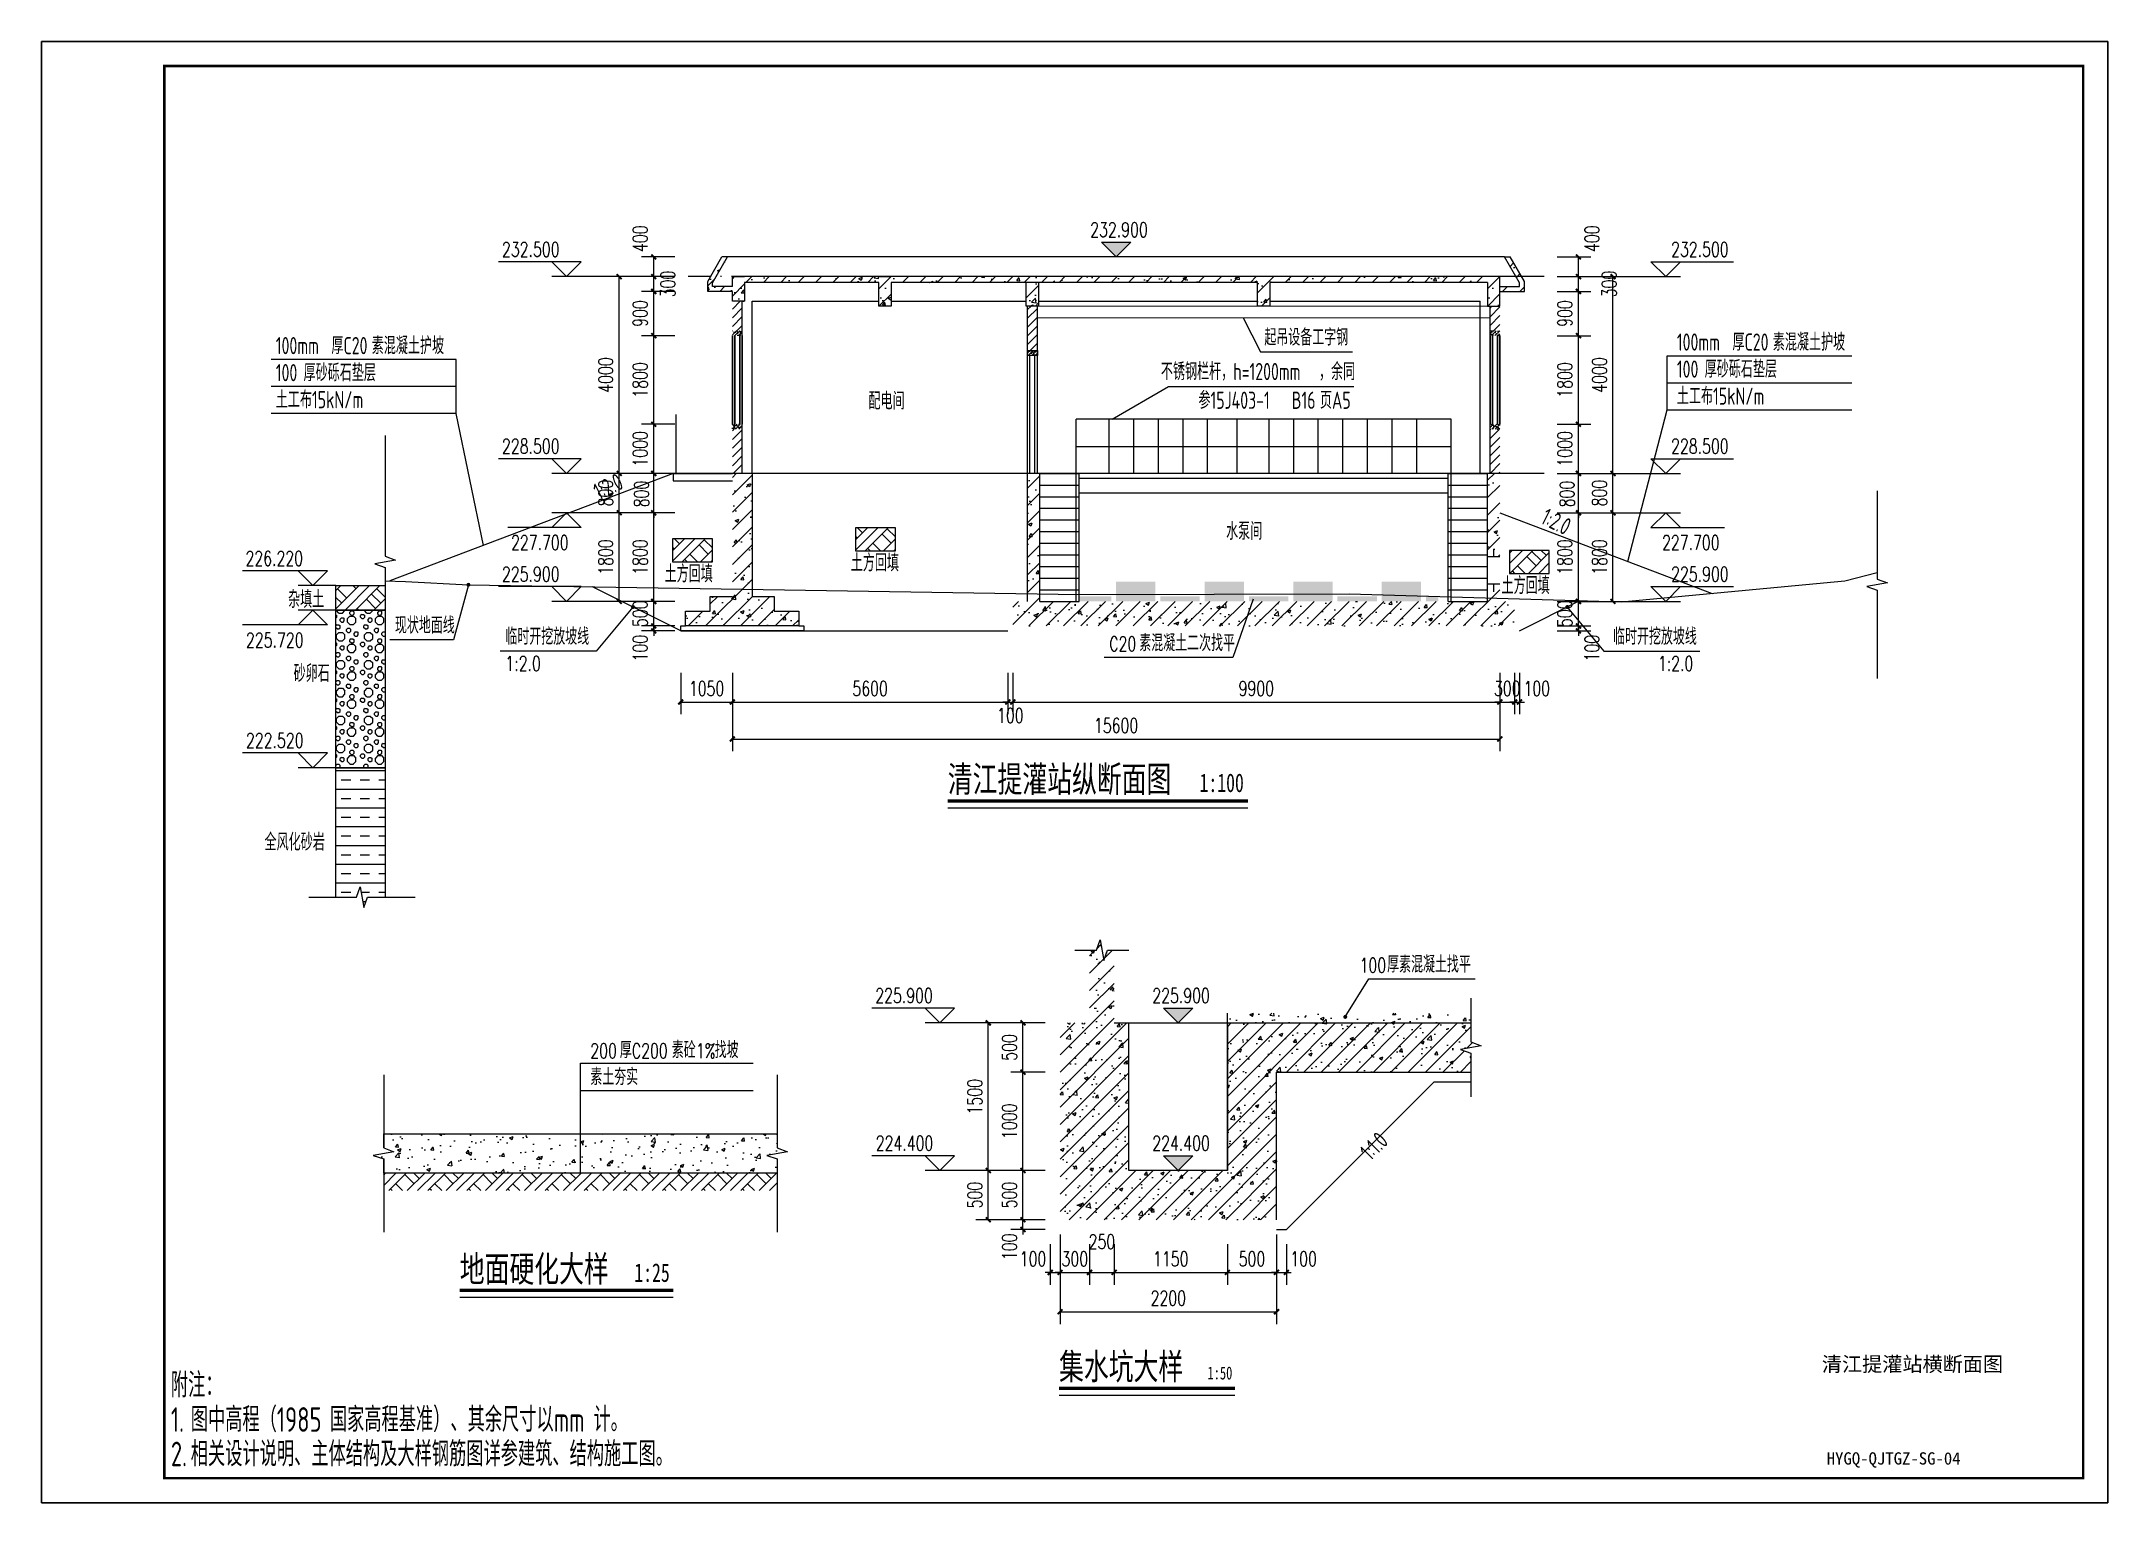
# Model space of a CAD drawing. Header units: millimetres. Extents: x -725 to 2274960, y -506 to 2980382.
# Drawn here: x 2075283 to 2117283, y 2586514 to 2616214 of the extents above; entities that cross this region are included whole.
import ezdxf
from ezdxf.enums import TextEntityAlignment as Align

# ---------------------------------------------------------------- set-up
doc = ezdxf.new("R2010")
doc.units = ezdxf.units.MM
doc.header["$LTSCALE"] = 1000
doc.linetypes.add('DOTE', pattern=[2.42, 2, -0.2, 0.02, -0.2])
for name, color, linetype in [('02', 1, 'Continuous'), ('DIM_ELEV', 3, 'Continuous'), ('DIM_LEAD', 3, 'Continuous'), ('DIM_SYMB', 3, 'Continuous'), ('DMX', 7, 'Continuous'), ('DOTE', 1, 'DOTE'), ('PUB_DIM', 3, 'Continuous'), ('PUB_TITLE', 4, 'Continuous'), ('STAIR', 2, 'Continuous'), ('TEXT_BG', 3, 'Continuous'), ('TWT_DIM', 3, 'Continuous'), ('YHG_文字', 7, 'Continuous'), ('YHJ_剖面_梁板', 4, 'Continuous'), ('YHJ_平面_砖墙', 4, 'Continuous'), ('YHJ_文字_公文、说明', 7, 'Continuous'), ('YHJ_看线', 144, 'Continuous'), ('YHJ_门窗细线', 160, 'Continuous'), ('图框', 7, 'Continuous'), ('附属构件', 6, 'Continuous')]:
    doc.layers.add(name, color=color, linetype=linetype)
doc.styles.add('_TCH_DIM', font='SIMPLEX', dxfattribs={"bigfont": 'GBCBIG'})
doc.styles.add('_TCH_DIM_T3', font='SIMPLEX', dxfattribs={"width": 0.705882, "bigfont": 'GBCBIG'})
doc.styles.add('biaotilan', font='', dxfattribs={"width": 0.7})
doc.styles.add('TSSD_Label', font='Tssdeng.shx', dxfattribs={"width": 0.7, "bigfont": 'hztxt.shx'})
doc.styles.add('TSSD_Rein', font='tssdeng.shx', dxfattribs={"width": 0.7, "bigfont": 'hztxt.shx'})
doc.styles.get('biaotilan').set_extended_font_data('SimSun')
doc.dimstyles.new('_TCH_ARCH&&100', dxfattribs={"dimtxt": 297.5, "dimasz": 100, "dimexe": 250, "dimexo": 300, "dimgap": 126.25, "dimtad": 1, "dimdec": 0, "dimzin": 0, "dimdsep": 46, "dimtxsty": '_TCH_DIM_T3', "dimblk": 'ARCHTICK', "dimcen": 0.09, "dimclrt": 7, "dimazin": 2, "dimtfac": 1, "dimtdec": 0, "dimtix": 1, "dimtmove": 2, "dimatfit": 3, "dimfxl": 75, "dimtolj": 1, "dimtzin": 0, "dimarcsym": 0})
doc.dimstyles.new('_TCH_ARCH_M_M&&100', dxfattribs={"dimtxt": 297.5, "dimasz": 100, "dimexe": 250, "dimexo": 300, "dimgap": 126.25, "dimtad": 1, "dimdec": 0, "dimzin": 0, "dimdsep": 46, "dimtxsty": '_TCH_DIM_T3', "dimblk": 'ARCHTICK', "dimcen": 0.09, "dimclrt": 7, "dimazin": 2, "dimtfac": 1, "dimtdec": 0, "dimtix": 1, "dimtmove": 2, "dimatfit": 3, "dimfxl": 75, "dimtolj": 1, "dimtzin": 0, "dimarcsym": 0})
doc.dimstyles.new('_TCH_ARCH_MM_M&&50', dxfattribs={"dimtxt": 148.75, "dimasz": 50, "dimexe": 125, "dimexo": 150, "dimgap": 63.125, "dimtad": 1, "dimdec": 0, "dimzin": 0, "dimdsep": 46, "dimtxsty": '_TCH_DIM_T3', "dimblk": 'ARCHTICK', "dimcen": 0.09, "dimclrt": 7, "dimazin": 2, "dimtfac": 1, "dimtdec": 0, "dimtix": 1, "dimtmove": 2, "dimatfit": 3, "dimfxl": 75, "dimtolj": 1, "dimtzin": 0, "dimarcsym": 0})
doc.dimstyles.new('_TWT_ARCH&&100', dxfattribs={"dimtxt": 297.5, "dimasz": 100, "dimexe": 250, "dimexo": 300, "dimgap": 126.25, "dimtad": 1, "dimdec": 0, "dimzin": 0, "dimdsep": 46, "dimtxsty": '_TCH_DIM_T3', "dimblk": 'ARCHTICK', "dimcen": 0.09, "dimclrt": 7, "dimazin": 2, "dimtfac": 1, "dimtdec": 0, "dimtix": 1, "dimtmove": 2, "dimatfit": 3, "dimfxl": 75, "dimtolj": 1, "dimtzin": 0, "dimarcsym": 0})
pattern_1 = [(45, (-125828.27, 3170.97), (-88.388383, 88.388383), [])]
pattern_2 = [(45, (-400046.715, -283659.825), (-35.35533906, 35.35533906), []), (50, (-400046.71, -283659.83), (143.4520365, -12.550427), [15, -165]), (355, (-400046.71, -283659.83), (-27.750267, 150.438427), [12, -132]), (100.4514, (-400034.76, -283660.87), (115.7018763, 137.8879084), [12.748038, -140.2284224]), (46.1842, (-400046.71, -283619.83), (213.44821, -33.103803), [22.5, -247.5]), (96.6356, (-400028.93, -283622.58), (186.932541, 194.823574), [19.122058, -210.3426]), (351.1842, (-400046.71, -283619.83), (186.932389, 194.82372), [18, -198]), (21, (-400026.71, -283629.83), (119.3814104, -80.523778), [15, -165]), (326, (-400026.71, -283629.83), (48.6630664, 145.030009), [12, -132]), (71.4514, (-400016.77, -283636.54), (168.0445257, 64.5060993), [12.748038, -140.2284224]), (37.5, (-400046.715, -283659.825), (2.43197106, 66.5787708), [0, -130.4, 0, -134, 0, -132.5]), (7.5, (-400046.715, -283659.825), (52.6139075, 78.8823424), [0, -76.4, 0, -127.4, 0, -50.5]), (327.5, (-400091.315, -283659.825), (106.7644872, -4.51097435), [0, -50, 0, -156, 0, -207]), (317.5, (-400111.31, -283659.825), (116.6372339, 20.0209965), [0, -65, 0, -103.6, 0, -147])]
pattern_3 = [(45, (-125828.27, 3081.2), (-176.776695, 176.776695), []), (50, (-125828.3, 3081.2), (717.26018, -62.75213), [75, -825]), (355, (-125828.3, 3081.2), (-138.75133, 752.19213), [60, -660]), (100.4514, (-125768.5, 3076), (578.50938, 689.43954), [63.74019, -701.14211]), (46.1842, (-125828.3, 3281.2), (1067.24105, -165.51901), [112.5, -1237.5]), (96.6356, (-125739.3, 3267.4), (934.6627, 974.11787), [95.6103, -1051.713]), (351.1842, (-125828.3, 3281.2), (934.66195, 974.1186), [90, -990]), (21, (-125728.3, 3231.2), (596.90705, -402.61889), [75, -825]), (326, (-125728.3, 3231.2), (243.31533, 725.15005), [60, -660]), (71.4514, (-125678.5, 3197.66), (840.22263, 322.5305), [63.74019, -701.14211]), (37.5, (-125828.27, 3081.2), (12.159855, 332.893854), [0, -652, 0, -670, 0, -662.5]), (7.5, (-125828.27, 3081.2), (263.069537, 394.411712), [0, -382, 0, -637, 0, -252.5]), (327.5, (-126051.27, 3081.2), (533.822436, -22.554872), [0, -250, 0, -780, 0, -1035]), (317.5, (-126151.27, 3081.2), (583.18617, 100.10498), [0, -325, 0, -518, 0, -735])]
pattern_4 = [(50, (0, 0), (179.3150457, -15.688034), [18.75, -206.25]), (355, (0, 0), (-34.687833, 188.048033), [15, -165]), (100.4514, (14.94, -1.3), (144.627345, 172.3598855), [15.9350475, -175.285528]), (46.1842, (0, 50), (266.810262, -41.379754), [28.125, -309.375]), (96.6356, (22.23, 46.55), (233.665676, 243.529468), [23.902572, -262.92825]), (351.1842, (0, 50), (233.665486, 243.52965), [22.5, -247.5]), (21, (25, 37.5), (149.226763, -100.6547227), [18.75, -206.25]), (326, (25, 37.5), (60.828833, 181.287511), [15, -165]), (71.4514, (37.44, 29.11), (210.055657, 80.632624), [15.9350475, -175.285528]), (37.5, (0, 0), (3.0399638, 83.2234635), [0, -163, 0, -167.5, 0, -165.625]), (7.5, (0, 0), (65.7673844, 98.602928), [0, -95.5, 0, -159.25, 0, -63.125]), (327.5, (-55.75, 0), (133.455609, -5.638718), [0, -62.5, 0, -195, 0, -258.75]), (317.5, (-80.75, 0), (145.7965423, 25.0262456), [0, -81.25, 0, -129.5, 0, -183.75])]

msp = doc.modelspace()

# ---------------------------------------------------------------- texts
at = {"layer": 'DIM_ELEV', "color": 7, "style": '_TCH_DIM', "width": 0.705882}
for s, p in [('232.900', (2096602.5468, 2612237.4594)), ('232.500', (2084646.0933, 2611837.4594)), ('232.500', (2108409.0003, 2611837.4594)), ('228.500', (2084646.0933, 2607837.4594)), ('228.500', (2108409.0003, 2607837.4594)), ('227.700', (2084830.0933, 2605877.4594)), ('227.700', (2108225.0003, 2605877.4594)), ('226.220', (2079432.792, 2605557.4594)), ('225.900', (2084646.0933, 2605237.4594)), ('225.900', (2108409.0003, 2605237.4594)), ('225.720', (2079442.792, 2603897.4594)), ('222.520', (2079442.792, 2601857.4594))]:
    msp.add_text(s, height=297.5, dxfattribs=at).set_placement(p)
at = {"layer": 'DIM_LEAD', "color": 7, "style": '_TCH_DIM'}
for s, p in [('起吊设备工字钢', (2100142.5504, 2610031.5136)), ('现状地面线', (2082470.4366, 2604177.4588)), ('临时开挖放坡线', (2084715.9903, 2603949.9692)), ('素混凝土二次找平', (2097599.8467, 2603818.5212)), ('临时开挖放坡线', (2107230.4651, 2603949.9692))]:
    msp.add_text(s, height=337.58865, dxfattribs=at).set_placement(p)
at = {"layer": 'DIM_LEAD', "color": 7}
for s, height, style, width, p in [('不锈钢栏杆，', 350, 'TSSD_Rein', 0.7, (2098039.306, 2609328.372)), ('h=1200mm', 350, 'TSSD_Rein', 0.7, (2099509.306, 2609328.372)), ('，余同', 350, 'TSSD_Rein', 0.7, (2101252.5752, 2609328.372)), ('参', 350, 'TSSD_Rein', 0.7, (2098802.3526, 2608745.2102)), ('15J403-1', 350, 'TSSD_Rein', 0.7, (2099047.3526, 2608745.2102)), ('B16', 350, 'TSSD_Rein', 0.7, (2100697.3557, 2608745.2102)), ('页', 350, 'TSSD_Rein', 0.7, (2101272.1634, 2608745.2102)), ('A5', 350, 'TSSD_Rein', 0.7, (2101517.1634, 2608745.2102)), ('C20', 297.5, '_TCH_DIM', 0.705882, (2096989.8467, 2603818.5212)), ('1:2.0', 297.5, '_TCH_DIM', 0.705882, (2084715.9903, 2603420.1287)), ('1:2.0', 297.5, '_TCH_DIM', 0.705882, (2108141.1034, 2603420.1287))]:
    msp.add_text(s, height=height, dxfattribs=dict(at, style=style, width=width)).set_placement(p)
at = {"layer": 'DIM_SYMB', "color": 7, "width": 0.7}
for s, height, style, p in [('素混凝土护坡', 350, 'TSSD_Rein', (2110477.1173, 2609927.2927)), ('100mm', 350, 'TSSD_Rein', (2080048.7793, 2609855.3341)), ('厚', 350, 'TSSD_Rein', (2081179.5486, 2609855.3341)), ('C20', 350, 'TSSD_Rein', (2081424.5486, 2609855.3341)), ('素混凝土护坡', 350, 'TSSD_Rein', (2081999.3563, 2609855.3341)), ('100mm', 350, 'TSSD_Rein', (2108526.5404, 2609927.2927)), ('厚', 350, 'TSSD_Rein', (2109657.3096, 2609927.2927)), ('C20', 350, 'TSSD_Rein', (2109902.3096, 2609927.2927)), ('100', 350, 'TSSD_Rein', (2080048.7793, 2609305.8341)), ('厚砂砾石垫层', 350, 'TSSD_Rein', (2080614.164, 2609305.8341)), ('100', 350, 'TSSD_Rein', (2108526.5404, 2609377.7927)), ('厚砂砾石垫层', 350, 'TSSD_Rein', (2109091.925, 2609377.7927)), ('土工布', 350, 'TSSD_Rein', (2080048.7793, 2608756.3341)), ('15kN/m', 350, 'TSSD_Rein', (2080783.7793, 2608756.3341)), ('土工布', 350, 'TSSD_Rein', (2108526.5404, 2608828.2927)), ('15kN/m', 350, 'TSSD_Rein', (2109261.5404, 2608828.2927)), ('清江提灌站纵断面图', 528.69198, 'biaotilan', (2093708.044, 2600956.7852)), ('1:100', 377.63713, 'biaotilan', (2098825.428, 2600956.7852)), ('地面硬化大样', 528.69198, 'biaotilan', (2083788.4296, 2591001.2714)), ('1:25', 377.63713, 'biaotilan', (2087336.573, 2591001.2714))]:
    msp.add_text(s, height=height, dxfattribs=dict(at, style=style)).set_placement(p)
at = {"layer": 'YHG_文字', "style": 'TSSD_Rein', "width": 0.7}
for s, p in [('配电间', (2092095.6533, 2608731.3666)), ('水泵间', (2099363.9155, 2606082.3771)), ('土方回填', (2091735.7143, 2605440.6076)), ('土方回填', (2087951.691, 2605216.9071)), ('土方回填', (2104962.4688, 2604978.9433)), ('杂填土', (2080298.4506, 2604698.8869)), ('砂卵石', (2080409.8366, 2603193.6448)), ('全风化砂岩', (2079820.0254, 2599766.3357))]:
    msp.add_text(s, height=350, dxfattribs=at).set_placement(p)
for rotation, p in [(26.56505119, (2086622.4758, 2606877.8509)), (333.4349488, (2105735.0726, 2606427.6235))]:
    msp.add_text('1:2.0', height=350, rotation=rotation, dxfattribs=at).set_placement(p)
at = {"layer": 'YHJ_文字_公文、说明', "style": 'TSSD_Rein', "width": 0.7}
for s, p in [('附注：', (2077916.636, 2588654.3367)), ('图中高程（', (2078320.4822, 2587954.3367)), ('国家高程基准）、其余尺寸以', (2081147.4052, 2587954.3367)), ('计。', (2086505.0975, 2587954.3367)), ('1.', (2077916.636, 2587954.3367)), ('1985', (2080070.4822, 2587954.3367)), ('mm', (2085697.4052, 2587954.3367)), ('2.', (2077916.636, 2587254.3367)), ('相关设计说明、主体结构及大样钢筋图详参建筑、结构施工图。', (2078320.4822, 2587254.3367))]:
    msp.add_text(s, height=500, dxfattribs=at).set_placement(p)
at = {"layer": '图框', "style": 'biaotilan'}
for s, height, p in [('清江提灌站横断面图', 300, (2111473.0619, 2589180.3429)), ('HYGQ-QJTGZ-SG-04', 250, (2111572.4077, 2587288.3956))]:
    msp.add_text(s, height=height, dxfattribs=at).set_placement(p)

# ---------------------------------------------------------------- blocks, each defined once
blk = doc.blocks.new('HAYJZ A3')
blk.add_lwpolyline([(4975, -403417), (46975, -403417), (46975, -433117), (4975, -433117), (4975, -403417)])
at = {"const_width": 50}
blk.add_lwpolyline([(7475, -403917), (46475, -403917), (46475, -432617), (7475, -432617), (7475, -403917)], dxfattribs=at)
at = {"layer": 'PUB_TITLE'}
blk.add_lwpolyline([(4975, -433117), (46975, -433117), (46975, -403417), (4975, -403417)], close=True, dxfattribs=at)
blk = doc.blocks.new('AFGASEGASGAGASDGASFASFD')
h = blk.add_hatch()
h.set_pattern_fill('混凝土', color=8, scale=25)
h.set_pattern_definition(pattern_4)
h.paths.add_polyline_path([(2087869, 2592316), (2087974, 2592335), (2087922, 2592354), (2087922, 2592426), (2086922, 2592426), (2086922, 2592226), (2087922, 2592226), (2087922, 2592298)])
h.paths.add_polyline_path([(2086922, 2592426), (2085922, 2592426), (2085922, 2592354), (2085974, 2592335), (2085869, 2592316), (2085922, 2592298), (2085922, 2592226), (2086922, 2592226)])
at = {"layer": 'YHJ_剖面_梁板'}
h = blk.add_hatch(dxfattribs=at)
h.set_pattern_fill('混凝土', color=8, scale=25)
h.set_pattern_definition(pattern_4)
edge = h.paths.add_edge_path()
edge.add_line((2085922, 2592354), (2085922, 2592426))
edge.add_line((2085922, 2592426), (2087922, 2592426))
edge.add_line((2087922, 2592426), (2087922, 2592354))
h = blk.add_hatch(dxfattribs=at)
h.set_pattern_fill('夯实土壤', color=8, scale=25)
h.set_pattern_definition([(45, (29.5, 0), (-99.348503, 99.348503), []), (45, (82, 0), (-99.348503, 99.348503), []), (45, (134.5, 0), (-99.348503, 99.348503), []), (135, (29.5, 0), (-99.348503, -99.348503), [66.25, -74.25]), (135, (55.75, 26.25), (-99.348503, -99.348503), [66.25, -74.25]), (135, (82, 52.5), (-99.348503, -99.348503), [66.25, -74.25])])
h.paths.add_polyline_path([(2085922, 2592226), (2087922, 2592226), (2087922, 2592137), (2085922, 2592137)])
at = {"layer": 'DIM_SYMB'}
for p, q in [((2086922, 2592646), (2086922, 2592784)), ((2086922, 2592784), (2087800, 2592784)), ((2086922, 2592226), (2086922, 2592646)), ((2086922, 2592646), (2087800, 2592646))]:
    blk.add_line(p, q, dxfattribs=at)
for points in [[(2085922, 2592726), (2085922, 2592354), (2085974, 2592335), (2085869, 2592316), (2085922, 2592298), (2085922, 2591926)], [(2087922, 2592726), (2087922, 2592354), (2087974, 2592335), (2087869, 2592316), (2087922, 2592298), (2087922, 2591926)]]:
    blk.add_lwpolyline(points, dxfattribs=at)
at = {"layer": 'YHJ_剖面_梁板'}
for points in [[(2085922, 2592354), (2085922, 2592426), (2087922, 2592426), (2087922, 2592354)], [(2087922, 2592298), (2087922, 2592226), (2085922, 2592226), (2085922, 2592298)]]:
    blk.add_lwpolyline(points, dxfattribs=at)
at = {"layer": 'DIM_SYMB', "color": 7, "style": '_TCH_DIM', "width": 0.705882}
for s, p in [('200', (2086972, 2592810)), ('C200', (2087183, 2592810)), ('1%%%', (2087509, 2592810))]:
    blk.add_text(s, height=74.4, dxfattribs=at).set_placement(p)
at = {"layer": 'DIM_SYMB', "color": 7, "style": '_TCH_DIM'}
for s, p in [('厚', (2087122, 2592810)), ('素砼', (2087386, 2592810)), ('找坡', (2087604, 2592810)), ('素土夯实', (2086972, 2592673))]:
    blk.add_text(s, height=84.4, dxfattribs=at).set_placement(p)
blk = doc.blocks.new('_ArchTick')
at = {"color": 0, "linetype": 'ByBlock', "const_width": 0.4}
blk.add_lwpolyline([(-0.5, -0.5), (0.5, 0.5)], dxfattribs=at)
blk = doc.blocks.new('*D571')
at = {"layer": 'Defpoints', "color": 0, "transparency": 16777216}
for p in [(2151049, 2643181), (2151149, 2643181), (2151149, 2642746)]:
    blk.add_point(p, dxfattribs=at)
at = {"layer": 'PUB_DIM', "color": 0, "lineweight": -2, "transparency": 16777216}
for p, q in [((2151049, 2643031), (2151049, 2642621)), ((2151149, 2643031), (2151149, 2642621)), ((2151049, 2642746), (2150999, 2642746)), ((2151049, 2642746), (2151149, 2642746)), ((2151149, 2642746), (2151199, 2642746))]:
    blk.add_line(p, q, dxfattribs=at)
at = {"layer": 'PUB_DIM', "color": 0, "lineweight": -2, "transparency": 16777216, "xscale": 50, "yscale": 50, "zscale": 50}
blk.add_blockref('_ArchTick', (2151049, 2642746), dxfattribs=at)
at = {"layer": 'PUB_DIM', "color": 0, "lineweight": -2, "transparency": 16777216, "xscale": 50, "yscale": 50, "zscale": 50, "rotation": 180}
blk.add_blockref('_ArchTick', (2151149, 2642746), dxfattribs=at)
at = {"layer": 'PUB_DIM', "color": 7, "transparency": 16777216, "insert": (2150874, 2642883), "char_height": 148.8, "attachment_point": 5, "style": '_TCH_DIM_T3'}
blk.add_mtext('\\A1;100', dxfattribs=at)
blk = doc.blocks.new('*D572')
at = {"layer": 'Defpoints', "color": 0, "transparency": 16777216}
for p in [(2151149, 2643181), (2151449, 2643181), (2151449, 2642746)]:
    blk.add_point(p, dxfattribs=at)
at = {"layer": 'PUB_DIM', "color": 0, "lineweight": -2, "transparency": 16777216}
for p, q in [((2151149, 2643031), (2151149, 2642621)), ((2151449, 2643031), (2151449, 2642621)), ((2151149, 2642746), (2151099, 2642746)), ((2151149, 2642746), (2151449, 2642746)), ((2151449, 2642746), (2151499, 2642746))]:
    blk.add_line(p, q, dxfattribs=at)
at = {"layer": 'PUB_DIM', "color": 0, "lineweight": -2, "transparency": 16777216, "xscale": 50, "yscale": 50, "zscale": 50}
blk.add_blockref('_ArchTick', (2151149, 2642746), dxfattribs=at)
at = {"layer": 'PUB_DIM', "color": 0, "lineweight": -2, "transparency": 16777216, "xscale": 50, "yscale": 50, "zscale": 50, "rotation": 180}
blk.add_blockref('_ArchTick', (2151449, 2642746), dxfattribs=at)
at = {"layer": 'PUB_DIM', "color": 7, "transparency": 16777216, "insert": (2151299, 2642883), "char_height": 148.8, "attachment_point": 5, "style": '_TCH_DIM_T3'}
blk.add_mtext('\\A1;300', dxfattribs=at)
blk = doc.blocks.new('*D573')
at = {"layer": 'Defpoints', "color": 0, "transparency": 16777216}
for p in [(2151449, 2643181), (2151699, 2643181), (2151699, 2642746)]:
    blk.add_point(p, dxfattribs=at)
at = {"layer": 'PUB_DIM', "color": 0, "lineweight": -2, "transparency": 16777216}
for p, q in [((2151449, 2643031), (2151449, 2642621)), ((2151699, 2643031), (2151699, 2642621)), ((2151449, 2642746), (2151699, 2642746))]:
    blk.add_line(p, q, dxfattribs=at)
at = {"layer": 'PUB_DIM', "color": 0, "lineweight": -2, "transparency": 16777216, "xscale": 50, "yscale": 50, "zscale": 50, "rotation": 180}
blk.add_blockref('_ArchTick', (2151449, 2642746), dxfattribs=at)
at = {"layer": 'PUB_DIM', "color": 0, "lineweight": -2, "transparency": 16777216, "xscale": 50, "yscale": 50, "zscale": 50}
blk.add_blockref('_ArchTick', (2151699, 2642746), dxfattribs=at)
at = {"layer": 'PUB_DIM', "color": 7, "transparency": 16777216, "insert": (2151574, 2643058), "char_height": 148.8, "attachment_point": 5, "style": '_TCH_DIM_T3'}
blk.add_mtext('\\A1;250', dxfattribs=at)
blk = doc.blocks.new('*D574')
at = {"layer": 'Defpoints', "color": 0, "transparency": 16777216}
for p in [(2151699, 2643181), (2152849, 2643181), (2152849, 2642746)]:
    blk.add_point(p, dxfattribs=at)
at = {"layer": 'PUB_DIM', "color": 0, "lineweight": -2, "transparency": 16777216}
for p, q in [((2151699, 2643031), (2151699, 2642621)), ((2152849, 2643031), (2152849, 2642621)), ((2151699, 2642746), (2152849, 2642746))]:
    blk.add_line(p, q, dxfattribs=at)
at = {"layer": 'PUB_DIM', "color": 0, "lineweight": -2, "transparency": 16777216, "xscale": 50, "yscale": 50, "zscale": 50, "rotation": 180}
blk.add_blockref('_ArchTick', (2151699, 2642746), dxfattribs=at)
at = {"layer": 'PUB_DIM', "color": 0, "lineweight": -2, "transparency": 16777216, "xscale": 50, "yscale": 50, "zscale": 50}
blk.add_blockref('_ArchTick', (2152849, 2642746), dxfattribs=at)
at = {"layer": 'PUB_DIM', "color": 7, "transparency": 16777216, "insert": (2152274, 2642883), "char_height": 148.8, "attachment_point": 5, "style": '_TCH_DIM_T3'}
blk.add_mtext('\\A1;1150', dxfattribs=at)
blk = doc.blocks.new('*D575')
at = {"layer": 'Defpoints', "color": 0, "transparency": 16777216}
for p in [(2152849, 2643181), (2153349, 2643181), (2153349, 2642746)]:
    blk.add_point(p, dxfattribs=at)
at = {"layer": 'PUB_DIM', "color": 0, "lineweight": -2, "transparency": 16777216}
for p, q in [((2152849, 2643031), (2152849, 2642621)), ((2153349, 2643031), (2153349, 2642621)), ((2152849, 2642746), (2153349, 2642746))]:
    blk.add_line(p, q, dxfattribs=at)
at = {"layer": 'PUB_DIM', "color": 0, "lineweight": -2, "transparency": 16777216, "xscale": 50, "yscale": 50, "zscale": 50, "rotation": 180}
blk.add_blockref('_ArchTick', (2152849, 2642746), dxfattribs=at)
at = {"layer": 'PUB_DIM', "color": 0, "lineweight": -2, "transparency": 16777216, "xscale": 50, "yscale": 50, "zscale": 50}
blk.add_blockref('_ArchTick', (2153349, 2642746), dxfattribs=at)
at = {"layer": 'PUB_DIM', "color": 7, "transparency": 16777216, "insert": (2153099, 2642883), "char_height": 148.8, "attachment_point": 5, "style": '_TCH_DIM_T3'}
blk.add_mtext('\\A1;500', dxfattribs=at)
blk = doc.blocks.new('*D576')
at = {"layer": 'Defpoints', "color": 0, "transparency": 16777216}
for p in [(2153349, 2643181), (2153449, 2643181), (2153449, 2642746)]:
    blk.add_point(p, dxfattribs=at)
at = {"layer": 'PUB_DIM', "color": 0, "lineweight": -2, "transparency": 16777216}
for p, q in [((2153349, 2643031), (2153349, 2642621)), ((2153449, 2643031), (2153449, 2642621)), ((2153349, 2642746), (2153299, 2642746)), ((2153349, 2642746), (2153449, 2642746)), ((2153449, 2642746), (2153499, 2642746))]:
    blk.add_line(p, q, dxfattribs=at)
at = {"layer": 'PUB_DIM', "color": 0, "lineweight": -2, "transparency": 16777216, "xscale": 50, "yscale": 50, "zscale": 50}
blk.add_blockref('_ArchTick', (2153349, 2642746), dxfattribs=at)
at = {"layer": 'PUB_DIM', "color": 0, "lineweight": -2, "transparency": 16777216, "xscale": 50, "yscale": 50, "zscale": 50, "rotation": 180}
blk.add_blockref('_ArchTick', (2153449, 2642746), dxfattribs=at)
at = {"layer": 'PUB_DIM', "color": 7, "transparency": 16777216, "insert": (2153624, 2642883), "char_height": 148.8, "attachment_point": 5, "style": '_TCH_DIM_T3'}
blk.add_mtext('\\A1;100', dxfattribs=at)
blk = doc.blocks.new('*D577')
at = {"layer": 'Defpoints', "color": 0, "transparency": 16777216}
for p in [(2151149, 2643281), (2153349, 2643281), (2153349, 2642346)]:
    blk.add_point(p, dxfattribs=at)
at = {"layer": 'PUB_DIM', "color": 0, "lineweight": -2, "transparency": 16777216}
for p, q in [((2151149, 2643131), (2151149, 2642221)), ((2153349, 2643131), (2153349, 2642221)), ((2151149, 2642346), (2153349, 2642346))]:
    blk.add_line(p, q, dxfattribs=at)
at = {"layer": 'PUB_DIM', "color": 0, "lineweight": -2, "transparency": 16777216, "xscale": 50, "yscale": 50, "zscale": 50, "rotation": 180}
blk.add_blockref('_ArchTick', (2151149, 2642346), dxfattribs=at)
at = {"layer": 'PUB_DIM', "color": 0, "lineweight": -2, "transparency": 16777216, "xscale": 50, "yscale": 50, "zscale": 50}
blk.add_blockref('_ArchTick', (2153349, 2642346), dxfattribs=at)
at = {"layer": 'PUB_DIM', "color": 7, "transparency": 16777216, "insert": (2152249, 2642484), "char_height": 148.8, "attachment_point": 5, "style": '_TCH_DIM_T3'}
blk.add_mtext('\\A1;2200', dxfattribs=at)
blk = doc.blocks.new('*D578')
at = {"layer": 'Defpoints', "color": 0, "transparency": 16777216}
for p in [(2150772, 2643281), (2151149, 2643281), (2151149, 2643181)]:
    blk.add_point(p, dxfattribs=at)
at = {"layer": 'PUB_DIM', "color": 0, "lineweight": -2, "transparency": 16777216}
for p, q in [((2150999, 2643281), (2150647, 2643281)), ((2150772, 2643281), (2150772, 2643331)), ((2150772, 2643181), (2150772, 2643281)), ((2150999, 2643181), (2150647, 2643181)), ((2150772, 2643181), (2150772, 2643131))]:
    blk.add_line(p, q, dxfattribs=at)
at = {"layer": 'PUB_DIM', "color": 0, "lineweight": -2, "transparency": 16777216, "xscale": 50, "yscale": 50, "zscale": 50}
for p, rotation in [((2150772, 2643281), 270), ((2150772, 2643181), 90)]:
    blk.add_blockref('_ArchTick', p, dxfattribs=dict(at, rotation=rotation))
at = {"layer": 'PUB_DIM', "color": 7, "transparency": 16777216, "insert": (2150634, 2643006), "char_height": 148.8, "attachment_point": 5, "rotation": 90, "style": '_TCH_DIM_T3'}
blk.add_mtext('\\A1;100', dxfattribs=at)
blk = doc.blocks.new('*D579')
at = {"layer": 'Defpoints', "color": 0, "transparency": 16777216}
for p in [(2150772, 2643781), (2151149, 2643781), (2151149, 2643281)]:
    blk.add_point(p, dxfattribs=at)
at = {"layer": 'PUB_DIM', "color": 0, "lineweight": -2, "transparency": 16777216}
for p, q in [((2150999, 2643781), (2150647, 2643781)), ((2150772, 2643281), (2150772, 2643781)), ((2150999, 2643281), (2150647, 2643281))]:
    blk.add_line(p, q, dxfattribs=at)
at = {"layer": 'PUB_DIM', "color": 0, "lineweight": -2, "transparency": 16777216, "xscale": 50, "yscale": 50, "zscale": 50}
for p, rotation in [((2150772, 2643781), 90), ((2150772, 2643281), 270)]:
    blk.add_blockref('_ArchTick', p, dxfattribs=dict(at, rotation=rotation))
at = {"layer": 'PUB_DIM', "color": 7, "transparency": 16777216, "insert": (2150634, 2643531), "char_height": 148.8, "attachment_point": 5, "rotation": 90, "style": '_TCH_DIM_T3'}
blk.add_mtext('\\A1;500', dxfattribs=at)
blk = doc.blocks.new('*D580')
at = {"layer": 'Defpoints', "color": 0, "transparency": 16777216}
for p in [(2150772, 2644781), (2151149, 2644781), (2151149, 2643781)]:
    blk.add_point(p, dxfattribs=at)
at = {"layer": 'PUB_DIM', "color": 0, "lineweight": -2, "transparency": 16777216}
for p, q in [((2150999, 2644781), (2150647, 2644781)), ((2150772, 2643781), (2150772, 2644781)), ((2150999, 2643781), (2150647, 2643781))]:
    blk.add_line(p, q, dxfattribs=at)
at = {"layer": 'PUB_DIM', "color": 0, "lineweight": -2, "transparency": 16777216, "xscale": 50, "yscale": 50, "zscale": 50}
for p, rotation in [((2150772, 2644781), 90), ((2150772, 2643781), 270)]:
    blk.add_blockref('_ArchTick', p, dxfattribs=dict(at, rotation=rotation))
at = {"layer": 'PUB_DIM', "color": 7, "transparency": 16777216, "insert": (2150634, 2644281), "char_height": 148.8, "attachment_point": 5, "rotation": 90, "style": '_TCH_DIM_T3'}
blk.add_mtext('\\A1;1000', dxfattribs=at)
blk = doc.blocks.new('*D581')
at = {"layer": 'Defpoints', "color": 0, "transparency": 16777216}
for p in [(2150772, 2645281), (2151149, 2645281), (2151149, 2644781)]:
    blk.add_point(p, dxfattribs=at)
at = {"layer": 'PUB_DIM', "color": 0, "lineweight": -2, "transparency": 16777216}
for p, q in [((2150999, 2645281), (2150647, 2645281)), ((2150772, 2644781), (2150772, 2645281)), ((2150999, 2644781), (2150647, 2644781))]:
    blk.add_line(p, q, dxfattribs=at)
at = {"layer": 'PUB_DIM', "color": 0, "lineweight": -2, "transparency": 16777216, "xscale": 50, "yscale": 50, "zscale": 50}
for p, rotation in [((2150772, 2645281), 90), ((2150772, 2644781), 270)]:
    blk.add_blockref('_ArchTick', p, dxfattribs=dict(at, rotation=rotation))
at = {"layer": 'PUB_DIM', "color": 7, "transparency": 16777216, "insert": (2150634, 2645031), "char_height": 148.8, "attachment_point": 5, "rotation": 90, "style": '_TCH_DIM_T3'}
blk.add_mtext('\\A1;500', dxfattribs=at)
blk = doc.blocks.new('*D582')
at = {"layer": 'Defpoints', "color": 0, "transparency": 16777216}
for p in [(2150419, 2643781), (2151149, 2643781), (2151149, 2643281)]:
    blk.add_point(p, dxfattribs=at)
at = {"layer": 'PUB_DIM', "color": 0, "lineweight": -2, "transparency": 16777216}
for p, q in [((2150999, 2643781), (2150294, 2643781)), ((2150419, 2643281), (2150419, 2643781)), ((2150999, 2643281), (2150294, 2643281))]:
    blk.add_line(p, q, dxfattribs=at)
at = {"layer": 'PUB_DIM', "color": 0, "lineweight": -2, "transparency": 16777216, "xscale": 50, "yscale": 50, "zscale": 50}
for p, rotation in [((2150419, 2643781), 90), ((2150419, 2643281), 270)]:
    blk.add_blockref('_ArchTick', p, dxfattribs=dict(at, rotation=rotation))
at = {"layer": 'PUB_DIM', "color": 7, "transparency": 16777216, "insert": (2150282, 2643531), "char_height": 148.8, "attachment_point": 5, "rotation": 90, "style": '_TCH_DIM_T3'}
blk.add_mtext('\\A1;500', dxfattribs=at)
blk = doc.blocks.new('*D583')
at = {"layer": 'Defpoints', "color": 0, "transparency": 16777216}
for p in [(2150419, 2645281), (2151149, 2645281), (2151149, 2643781)]:
    blk.add_point(p, dxfattribs=at)
at = {"layer": 'PUB_DIM', "color": 0, "lineweight": -2, "transparency": 16777216}
for p, q in [((2150999, 2645281), (2150294, 2645281)), ((2150419, 2643781), (2150419, 2645281)), ((2150999, 2643781), (2150294, 2643781))]:
    blk.add_line(p, q, dxfattribs=at)
at = {"layer": 'PUB_DIM', "color": 0, "lineweight": -2, "transparency": 16777216, "xscale": 50, "yscale": 50, "zscale": 50}
for p, rotation in [((2150419, 2645281), 90), ((2150419, 2643781), 270)]:
    blk.add_blockref('_ArchTick', p, dxfattribs=dict(at, rotation=rotation))
at = {"layer": 'PUB_DIM', "color": 7, "transparency": 16777216, "insert": (2150282, 2644531), "char_height": 148.8, "attachment_point": 5, "rotation": 90, "style": '_TCH_DIM_T3'}
blk.add_mtext('\\A1;1500', dxfattribs=at)
blk = doc.blocks.new('*D259')
at = {"layer": 'Defpoints', "color": 0, "transparency": 16777216}
for p in [(2089329, 2603282), (2104929, 2603282), (2104929, 2602035)]:
    blk.add_point(p, dxfattribs=at)
at = {"layer": 'TWT_DIM', "color": 0, "lineweight": -2, "transparency": 16777216}
for p, q in [((2089329, 2602982), (2089329, 2601785)), ((2104929, 2602982), (2104929, 2601785)), ((2089329, 2602035), (2104929, 2602035))]:
    blk.add_line(p, q, dxfattribs=at)
at = {"layer": 'TWT_DIM', "color": 0, "lineweight": -2, "transparency": 16777216, "xscale": 100, "yscale": 100, "zscale": 100, "rotation": 180}
blk.add_blockref('_ArchTick', (2089329, 2602035), dxfattribs=at)
at = {"layer": 'TWT_DIM', "color": 0, "lineweight": -2, "transparency": 16777216, "xscale": 100, "yscale": 100, "zscale": 100}
blk.add_blockref('_ArchTick', (2104929, 2602035), dxfattribs=at)
at = {"layer": 'TWT_DIM', "color": 7, "transparency": 16777216, "insert": (2097129, 2602310), "char_height": 297.5, "attachment_point": 5, "style": '_TCH_DIM_T3'}
blk.add_mtext('\\A1;15600', dxfattribs=at)
blk = doc.blocks.new('*D260')
at = {"layer": 'Defpoints', "color": 0, "transparency": 16777216}
for p in [(2088279, 2603682), (2089329, 2603682), (2089329, 2602787)]:
    blk.add_point(p, dxfattribs=at)
at = {"layer": 'PUB_DIM', "color": 0, "lineweight": -2, "transparency": 16777216}
for p, q in [((2088279, 2603382), (2088279, 2602537)), ((2089329, 2603382), (2089329, 2602537)), ((2088279, 2602787), (2089329, 2602787))]:
    blk.add_line(p, q, dxfattribs=at)
at = {"layer": 'PUB_DIM', "color": 0, "lineweight": -2, "transparency": 16777216, "xscale": 100, "yscale": 100, "zscale": 100, "rotation": 180}
blk.add_blockref('_ArchTick', (2088279, 2602787), dxfattribs=at)
at = {"layer": 'PUB_DIM', "color": 0, "lineweight": -2, "transparency": 16777216, "xscale": 100, "yscale": 100, "zscale": 100}
blk.add_blockref('_ArchTick', (2089329, 2602787), dxfattribs=at)
at = {"layer": 'PUB_DIM', "color": 7, "transparency": 16777216, "insert": (2088804, 2603062), "char_height": 297.5, "attachment_point": 5, "style": '_TCH_DIM_T3'}
blk.add_mtext('\\A1;1050', dxfattribs=at)
blk = doc.blocks.new('*D261')
at = {"layer": 'Defpoints', "color": 0, "transparency": 16777216}
for p in [(2089329, 2603682), (2094929, 2603682), (2094929, 2602787)]:
    blk.add_point(p, dxfattribs=at)
at = {"layer": 'PUB_DIM', "color": 0, "lineweight": -2, "transparency": 16777216}
for p, q in [((2089329, 2603382), (2089329, 2602537)), ((2094929, 2603382), (2094929, 2602537)), ((2089329, 2602787), (2094929, 2602787))]:
    blk.add_line(p, q, dxfattribs=at)
at = {"layer": 'PUB_DIM', "color": 0, "lineweight": -2, "transparency": 16777216, "xscale": 100, "yscale": 100, "zscale": 100, "rotation": 180}
blk.add_blockref('_ArchTick', (2089329, 2602787), dxfattribs=at)
at = {"layer": 'PUB_DIM', "color": 0, "lineweight": -2, "transparency": 16777216, "xscale": 100, "yscale": 100, "zscale": 100}
blk.add_blockref('_ArchTick', (2094929, 2602787), dxfattribs=at)
at = {"layer": 'PUB_DIM', "color": 7, "transparency": 16777216, "insert": (2092129, 2603062), "char_height": 297.5, "attachment_point": 5, "style": '_TCH_DIM_T3'}
blk.add_mtext('\\A1;5600', dxfattribs=at)
blk = doc.blocks.new('*D262')
at = {"layer": 'Defpoints', "color": 0, "transparency": 16777216}
for p in [(2094929, 2603682), (2095029, 2603682), (2095029, 2602787)]:
    blk.add_point(p, dxfattribs=at)
at = {"layer": 'PUB_DIM', "color": 0, "lineweight": -2, "transparency": 16777216}
for p, q in [((2094929, 2603382), (2094929, 2602537)), ((2095029, 2603382), (2095029, 2602537)), ((2094929, 2602787), (2094829, 2602787)), ((2094929, 2602787), (2095029, 2602787)), ((2095029, 2602787), (2095129, 2602787))]:
    blk.add_line(p, q, dxfattribs=at)
at = {"layer": 'PUB_DIM', "color": 0, "lineweight": -2, "transparency": 16777216, "xscale": 100, "yscale": 100, "zscale": 100}
blk.add_blockref('_ArchTick', (2094929, 2602787), dxfattribs=at)
at = {"layer": 'PUB_DIM', "color": 0, "lineweight": -2, "transparency": 16777216, "xscale": 100, "yscale": 100, "zscale": 100, "rotation": 180}
blk.add_blockref('_ArchTick', (2095029, 2602787), dxfattribs=at)
at = {"layer": 'PUB_DIM', "color": 7, "transparency": 16777216, "insert": (2094979, 2602512), "char_height": 297.5, "attachment_point": 5, "style": '_TCH_DIM_T3'}
blk.add_mtext('\\A1;100', dxfattribs=at)
blk = doc.blocks.new('*D263')
at = {"layer": 'Defpoints', "color": 0, "transparency": 16777216}
for p in [(2095029, 2603682), (2104929, 2603682), (2104929, 2602787)]:
    blk.add_point(p, dxfattribs=at)
at = {"layer": 'PUB_DIM', "color": 0, "lineweight": -2, "transparency": 16777216}
for p, q in [((2095029, 2603382), (2095029, 2602537)), ((2104929, 2603382), (2104929, 2602537)), ((2095029, 2602787), (2104929, 2602787))]:
    blk.add_line(p, q, dxfattribs=at)
at = {"layer": 'PUB_DIM', "color": 0, "lineweight": -2, "transparency": 16777216, "xscale": 100, "yscale": 100, "zscale": 100, "rotation": 180}
blk.add_blockref('_ArchTick', (2095029, 2602787), dxfattribs=at)
at = {"layer": 'PUB_DIM', "color": 0, "lineweight": -2, "transparency": 16777216, "xscale": 100, "yscale": 100, "zscale": 100}
blk.add_blockref('_ArchTick', (2104929, 2602787), dxfattribs=at)
at = {"layer": 'PUB_DIM', "color": 7, "transparency": 16777216, "insert": (2099979, 2603062), "char_height": 297.5, "attachment_point": 5, "style": '_TCH_DIM_T3'}
blk.add_mtext('\\A1;9900', dxfattribs=at)
blk = doc.blocks.new('*D264')
at = {"layer": 'Defpoints', "color": 0, "transparency": 16777216}
for p in [(2104929, 2603682), (2105229, 2603682), (2105229, 2602787)]:
    blk.add_point(p, dxfattribs=at)
at = {"layer": 'PUB_DIM', "color": 0, "lineweight": -2, "transparency": 16777216}
for p, q in [((2104929, 2603382), (2104929, 2602537)), ((2105229, 2603382), (2105229, 2602537)), ((2104929, 2602787), (2104829, 2602787)), ((2104929, 2602787), (2105229, 2602787)), ((2105229, 2602787), (2105329, 2602787))]:
    blk.add_line(p, q, dxfattribs=at)
at = {"layer": 'PUB_DIM', "color": 0, "lineweight": -2, "transparency": 16777216, "xscale": 100, "yscale": 100, "zscale": 100}
blk.add_blockref('_ArchTick', (2104929, 2602787), dxfattribs=at)
at = {"layer": 'PUB_DIM', "color": 0, "lineweight": -2, "transparency": 16777216, "xscale": 100, "yscale": 100, "zscale": 100, "rotation": 180}
blk.add_blockref('_ArchTick', (2105229, 2602787), dxfattribs=at)
at = {"layer": 'PUB_DIM', "color": 7, "transparency": 16777216, "insert": (2105079, 2603062), "char_height": 297.5, "attachment_point": 5, "style": '_TCH_DIM_T3'}
blk.add_mtext('\\A1;300', dxfattribs=at)
blk = doc.blocks.new('*D265')
at = {"layer": 'Defpoints', "color": 0, "transparency": 16777216}
for p in [(2105229, 2603682), (2105329, 2603682), (2105329, 2602787)]:
    blk.add_point(p, dxfattribs=at)
at = {"layer": 'PUB_DIM', "color": 0, "lineweight": -2, "transparency": 16777216}
for p, q in [((2105229, 2603382), (2105229, 2602537)), ((2105329, 2603382), (2105329, 2602537)), ((2105229, 2602787), (2105129, 2602787)), ((2105229, 2602787), (2105329, 2602787)), ((2105329, 2602787), (2105429, 2602787))]:
    blk.add_line(p, q, dxfattribs=at)
at = {"layer": 'PUB_DIM', "color": 0, "lineweight": -2, "transparency": 16777216, "xscale": 100, "yscale": 100, "zscale": 100}
blk.add_blockref('_ArchTick', (2105229, 2602787), dxfattribs=at)
at = {"layer": 'PUB_DIM', "color": 0, "lineweight": -2, "transparency": 16777216, "xscale": 100, "yscale": 100, "zscale": 100, "rotation": 180}
blk.add_blockref('_ArchTick', (2105329, 2602787), dxfattribs=at)
at = {"layer": 'PUB_DIM', "color": 7, "transparency": 16777216, "insert": (2105679, 2603062), "char_height": 297.5, "attachment_point": 5, "style": '_TCH_DIM_T3'}
blk.add_mtext('\\A1;100', dxfattribs=at)
blk = doc.blocks.new('*D266')
at = {"layer": 'Defpoints', "color": 0, "transparency": 16777216}
for p in [(2087731, 2604332), (2088460, 2604332), (2088460, 2604232)]:
    blk.add_point(p, dxfattribs=at)
at = {"layer": 'PUB_DIM', "color": 0, "lineweight": -2, "transparency": 16777216}
for p, q in [((2087731, 2604332), (2087731, 2604432)), ((2088160, 2604332), (2087481, 2604332)), ((2088160, 2604232), (2087481, 2604232)), ((2087731, 2604232), (2087731, 2604332)), ((2087731, 2604232), (2087731, 2604132))]:
    blk.add_line(p, q, dxfattribs=at)
at = {"layer": 'PUB_DIM', "color": 0, "lineweight": -2, "transparency": 16777216, "xscale": 100, "yscale": 100, "zscale": 100}
for p, rotation in [((2087731, 2604332), 270), ((2087731, 2604232), 90)]:
    blk.add_blockref('_ArchTick', p, dxfattribs=dict(at, rotation=rotation))
at = {"layer": 'PUB_DIM', "color": 7, "transparency": 16777216, "insert": (2087456, 2603882), "char_height": 297.5, "attachment_point": 5, "rotation": 90, "style": '_TCH_DIM_T3'}
blk.add_mtext('\\A1;100', dxfattribs=at)
blk = doc.blocks.new('*D267')
at = {"layer": 'Defpoints', "color": 0, "transparency": 16777216}
for p in [(2087731, 2604832), (2088460, 2604832), (2088460, 2604332)]:
    blk.add_point(p, dxfattribs=at)
at = {"layer": 'PUB_DIM', "color": 0, "lineweight": -2, "transparency": 16777216}
for p, q in [((2087731, 2604832), (2087731, 2604932)), ((2088160, 2604832), (2087481, 2604832)), ((2087731, 2604332), (2087731, 2604832)), ((2088160, 2604332), (2087481, 2604332)), ((2087731, 2604332), (2087731, 2604232))]:
    blk.add_line(p, q, dxfattribs=at)
at = {"layer": 'PUB_DIM', "color": 0, "lineweight": -2, "transparency": 16777216, "xscale": 100, "yscale": 100, "zscale": 100}
for p, rotation in [((2087731, 2604832), 270), ((2087731, 2604332), 90)]:
    blk.add_blockref('_ArchTick', p, dxfattribs=dict(at, rotation=rotation))
at = {"layer": 'PUB_DIM', "color": 7, "transparency": 16777216, "insert": (2087456, 2604582), "char_height": 297.5, "attachment_point": 5, "rotation": 90, "style": '_TCH_DIM_T3'}
blk.add_mtext('\\A1;500', dxfattribs=at)
blk = doc.blocks.new('*D268')
at = {"layer": 'Defpoints', "color": 0, "transparency": 16777216}
for p in [(2087731, 2606632), (2088460, 2606632), (2088460, 2604832)]:
    blk.add_point(p, dxfattribs=at)
at = {"layer": 'PUB_DIM', "color": 0, "lineweight": -2, "transparency": 16777216}
for p, q in [((2088160, 2606632), (2087481, 2606632)), ((2087731, 2604832), (2087731, 2606632)), ((2088160, 2604832), (2087481, 2604832))]:
    blk.add_line(p, q, dxfattribs=at)
at = {"layer": 'PUB_DIM', "color": 0, "lineweight": -2, "transparency": 16777216, "xscale": 100, "yscale": 100, "zscale": 100}
for p, rotation in [((2087731, 2606632), 90), ((2087731, 2604832), 270)]:
    blk.add_blockref('_ArchTick', p, dxfattribs=dict(at, rotation=rotation))
at = {"layer": 'PUB_DIM', "color": 7, "transparency": 16777216, "insert": (2087456, 2605732), "char_height": 297.5, "attachment_point": 5, "rotation": 90, "style": '_TCH_DIM_T3'}
blk.add_mtext('\\A1;1800', dxfattribs=at)
blk = doc.blocks.new('*D269')
at = {"layer": 'Defpoints', "color": 0, "transparency": 16777216}
for p in [(2087731, 2607432), (2088460, 2607432), (2088460, 2606632)]:
    blk.add_point(p, dxfattribs=at)
at = {"layer": 'PUB_DIM', "color": 0, "lineweight": -2, "transparency": 16777216}
for p, q in [((2088160, 2607432), (2087481, 2607432)), ((2087731, 2607432), (2087731, 2607532)), ((2087731, 2606632), (2087731, 2607432)), ((2088160, 2606632), (2087481, 2606632)), ((2087731, 2606632), (2087731, 2606532))]:
    blk.add_line(p, q, dxfattribs=at)
at = {"layer": 'PUB_DIM', "color": 0, "lineweight": -2, "transparency": 16777216, "xscale": 100, "yscale": 100, "zscale": 100}
for p, rotation in [((2087731, 2607432), 270), ((2087731, 2606632), 90)]:
    blk.add_blockref('_ArchTick', p, dxfattribs=dict(at, rotation=rotation))
at = {"layer": 'PUB_DIM', "color": 7, "transparency": 16777216, "insert": (2087481, 2607014), "char_height": 297.5, "attachment_point": 5, "rotation": 90, "style": '_TCH_DIM_T3'}
blk.add_mtext('\\A1;800', dxfattribs=at)
blk = doc.blocks.new('*D270')
at = {"layer": 'Defpoints', "color": 0, "transparency": 16777216}
for p in [(2087731, 2608432), (2088460, 2608432), (2088460, 2607432)]:
    blk.add_point(p, dxfattribs=at)
at = {"layer": 'PUB_DIM', "color": 0, "lineweight": -2, "transparency": 16777216}
for p, q in [((2088160, 2608432), (2087481, 2608432)), ((2087731, 2607432), (2087731, 2608432)), ((2088160, 2607432), (2087481, 2607432))]:
    blk.add_line(p, q, dxfattribs=at)
at = {"layer": 'PUB_DIM', "color": 0, "lineweight": -2, "transparency": 16777216, "xscale": 100, "yscale": 100, "zscale": 100}
for p, rotation in [((2087731, 2608432), 90), ((2087731, 2607432), 270)]:
    blk.add_blockref('_ArchTick', p, dxfattribs=dict(at, rotation=rotation))
at = {"layer": 'PUB_DIM', "color": 7, "transparency": 16777216, "insert": (2087456, 2607932), "char_height": 297.5, "attachment_point": 5, "rotation": 90, "style": '_TCH_DIM_T3'}
blk.add_mtext('\\A1;1000', dxfattribs=at)
blk = doc.blocks.new('*D271')
at = {"layer": 'Defpoints', "color": 0, "transparency": 16777216}
for p in [(2087731, 2610232), (2088460, 2610232), (2088460, 2608432)]:
    blk.add_point(p, dxfattribs=at)
at = {"layer": 'PUB_DIM', "color": 0, "lineweight": -2, "transparency": 16777216}
for p, q in [((2088160, 2610232), (2087481, 2610232)), ((2087731, 2608432), (2087731, 2610232)), ((2088160, 2608432), (2087481, 2608432))]:
    blk.add_line(p, q, dxfattribs=at)
at = {"layer": 'PUB_DIM', "color": 0, "lineweight": -2, "transparency": 16777216, "xscale": 100, "yscale": 100, "zscale": 100}
for p, rotation in [((2087731, 2610232), 90), ((2087731, 2608432), 270)]:
    blk.add_blockref('_ArchTick', p, dxfattribs=dict(at, rotation=rotation))
at = {"layer": 'PUB_DIM', "color": 7, "transparency": 16777216, "insert": (2087456, 2609332), "char_height": 297.5, "attachment_point": 5, "rotation": 90, "style": '_TCH_DIM_T3'}
blk.add_mtext('\\A1;1800', dxfattribs=at)
blk = doc.blocks.new('*D272')
at = {"layer": 'Defpoints', "color": 0, "transparency": 16777216}
for p in [(2087731, 2611132), (2088460, 2611132), (2088460, 2610232)]:
    blk.add_point(p, dxfattribs=at)
at = {"layer": 'PUB_DIM', "color": 0, "lineweight": -2, "transparency": 16777216}
for p, q in [((2088160, 2611132), (2087481, 2611132)), ((2087731, 2610232), (2087731, 2611132)), ((2088160, 2610232), (2087481, 2610232))]:
    blk.add_line(p, q, dxfattribs=at)
at = {"layer": 'PUB_DIM', "color": 0, "lineweight": -2, "transparency": 16777216, "xscale": 100, "yscale": 100, "zscale": 100}
for p, rotation in [((2087731, 2611132), 90), ((2087731, 2610232), 270)]:
    blk.add_blockref('_ArchTick', p, dxfattribs=dict(at, rotation=rotation))
at = {"layer": 'PUB_DIM', "color": 7, "transparency": 16777216, "insert": (2087456, 2610682), "char_height": 297.5, "attachment_point": 5, "rotation": 90, "style": '_TCH_DIM_T3'}
blk.add_mtext('\\A1;900', dxfattribs=at)
blk = doc.blocks.new('*D273')
at = {"layer": 'Defpoints', "color": 0, "transparency": 16777216}
for p in [(2087731, 2611432), (2088460, 2611432), (2088460, 2611132)]:
    blk.add_point(p, dxfattribs=at)
at = {"layer": 'PUB_DIM', "color": 0, "lineweight": -2, "transparency": 16777216}
for p, q in [((2088160, 2611432), (2087481, 2611432)), ((2087731, 2611132), (2087731, 2611432)), ((2088160, 2611132), (2087481, 2611132))]:
    blk.add_line(p, q, dxfattribs=at)
at = {"layer": 'PUB_DIM', "color": 0, "lineweight": -2, "transparency": 16777216, "xscale": 100, "yscale": 100, "zscale": 100}
for p, rotation in [((2087731, 2611432), 90), ((2087731, 2611132), 270)]:
    blk.add_blockref('_ArchTick', p, dxfattribs=dict(at, rotation=rotation))
at = {"layer": 'PUB_DIM', "color": 7, "transparency": 16777216, "insert": (2088018, 2611282), "char_height": 297.5, "attachment_point": 5, "rotation": 90, "style": '_TCH_DIM_T3'}
blk.add_mtext('\\A1;300', dxfattribs=at)
blk = doc.blocks.new('*D274')
at = {"layer": 'Defpoints', "color": 0, "transparency": 16777216}
for p in [(2087731, 2611832), (2088460, 2611832), (2088460, 2611432)]:
    blk.add_point(p, dxfattribs=at)
at = {"layer": 'PUB_DIM', "color": 0, "lineweight": -2, "transparency": 16777216}
for p, q in [((2088160, 2611832), (2087481, 2611832)), ((2087731, 2611432), (2087731, 2611832)), ((2088160, 2611432), (2087481, 2611432))]:
    blk.add_line(p, q, dxfattribs=at)
at = {"layer": 'PUB_DIM', "color": 0, "lineweight": -2, "transparency": 16777216, "xscale": 100, "yscale": 100, "zscale": 100}
for p, rotation in [((2087731, 2611832), 90), ((2087731, 2611432), 270)]:
    blk.add_blockref('_ArchTick', p, dxfattribs=dict(at, rotation=rotation))
at = {"layer": 'PUB_DIM', "color": 7, "transparency": 16777216, "insert": (2087456, 2612202), "char_height": 297.5, "attachment_point": 5, "rotation": 90, "style": '_TCH_DIM_T3'}
blk.add_mtext('\\A1;400', dxfattribs=at)
blk = doc.blocks.new('*D275')
at = {"layer": 'Defpoints', "color": 0, "transparency": 16777216}
for p in [(2087029, 2606632), (2088160, 2606632), (2088160, 2604832)]:
    blk.add_point(p, dxfattribs=at)
at = {"layer": 'PUB_DIM', "color": 0, "lineweight": -2, "transparency": 16777216}
for p, q in [((2087860, 2606632), (2086779, 2606632)), ((2087029, 2604832), (2087029, 2606632)), ((2087860, 2604832), (2086779, 2604832))]:
    blk.add_line(p, q, dxfattribs=at)
at = {"layer": 'PUB_DIM', "color": 0, "lineweight": -2, "transparency": 16777216, "xscale": 100, "yscale": 100, "zscale": 100}
for p, rotation in [((2087029, 2606632), 90), ((2087029, 2604832), 270)]:
    blk.add_blockref('_ArchTick', p, dxfattribs=dict(at, rotation=rotation))
at = {"layer": 'PUB_DIM', "color": 7, "transparency": 16777216, "insert": (2086754, 2605732), "char_height": 297.5, "attachment_point": 5, "rotation": 90, "style": '_TCH_DIM_T3'}
blk.add_mtext('\\A1;1800', dxfattribs=at)
blk = doc.blocks.new('*D276')
at = {"layer": 'Defpoints', "color": 0, "transparency": 16777216}
for p in [(2087029, 2607432), (2088160, 2607432), (2088160, 2606632)]:
    blk.add_point(p, dxfattribs=at)
at = {"layer": 'PUB_DIM', "color": 0, "lineweight": -2, "transparency": 16777216}
for p, q in [((2087860, 2607432), (2086779, 2607432)), ((2087029, 2606632), (2087029, 2607432)), ((2087860, 2606632), (2086779, 2606632))]:
    blk.add_line(p, q, dxfattribs=at)
at = {"layer": 'PUB_DIM', "color": 0, "lineweight": -2, "transparency": 16777216, "xscale": 100, "yscale": 100, "zscale": 100}
for p, rotation in [((2087029, 2607432), 90), ((2087029, 2606632), 270)]:
    blk.add_blockref('_ArchTick', p, dxfattribs=dict(at, rotation=rotation))
at = {"layer": 'PUB_DIM', "color": 7, "transparency": 16777216, "insert": (2086754, 2607032), "char_height": 297.5, "attachment_point": 5, "rotation": 90, "style": '_TCH_DIM_T3'}
blk.add_mtext('\\A1;800', dxfattribs=at)
blk = doc.blocks.new('*D277')
at = {"layer": 'Defpoints', "color": 0, "transparency": 16777216}
for p in [(2087029, 2611432), (2088160, 2611432), (2088160, 2607432)]:
    blk.add_point(p, dxfattribs=at)
at = {"layer": 'PUB_DIM', "color": 0, "lineweight": -2, "transparency": 16777216}
for p, q in [((2087860, 2611432), (2086779, 2611432)), ((2087029, 2607432), (2087029, 2611432)), ((2087860, 2607432), (2086779, 2607432))]:
    blk.add_line(p, q, dxfattribs=at)
at = {"layer": 'PUB_DIM', "color": 0, "lineweight": -2, "transparency": 16777216, "xscale": 100, "yscale": 100, "zscale": 100}
for p, rotation in [((2087029, 2611432), 90), ((2087029, 2607432), 270)]:
    blk.add_blockref('_ArchTick', p, dxfattribs=dict(at, rotation=rotation))
at = {"layer": 'PUB_DIM', "color": 7, "transparency": 16777216, "insert": (2086754, 2609432), "char_height": 297.5, "attachment_point": 5, "rotation": 90, "style": '_TCH_DIM_T3'}
blk.add_mtext('\\A1;4000', dxfattribs=at)
blk = doc.blocks.new('*D278')
at = {"layer": 'Defpoints', "color": 0, "transparency": 16777216}
for p in [(2105797, 2604332), (2105797, 2604232), (2106526, 2604332)]:
    blk.add_point(p, dxfattribs=at)
at = {"layer": 'PUB_DIM', "color": 0, "lineweight": -2, "transparency": 16777216}
for p, q in [((2106526, 2604332), (2106526, 2604432)), ((2106097, 2604332), (2106776, 2604332)), ((2106097, 2604232), (2106776, 2604232)), ((2106526, 2604232), (2106526, 2604332)), ((2106526, 2604232), (2106526, 2604132))]:
    blk.add_line(p, q, dxfattribs=at)
at = {"layer": 'PUB_DIM', "color": 0, "lineweight": -2, "transparency": 16777216, "xscale": 100, "yscale": 100, "zscale": 100}
for p, rotation in [((2106526, 2604332), 270), ((2106526, 2604232), 90)]:
    blk.add_blockref('_ArchTick', p, dxfattribs=dict(at, rotation=rotation))
at = {"layer": 'PUB_DIM', "color": 7, "transparency": 16777216, "insert": (2106801, 2603882), "char_height": 297.5, "attachment_point": 5, "rotation": 90, "style": '_TCH_DIM_T3'}
blk.add_mtext('\\A1;100', dxfattribs=at)
blk = doc.blocks.new('*D279')
at = {"layer": 'Defpoints', "color": 0, "transparency": 16777216}
for p in [(2105797, 2604832), (2106526, 2604832), (2105797, 2604332)]:
    blk.add_point(p, dxfattribs=at)
at = {"layer": 'PUB_DIM', "color": 0, "lineweight": -2, "transparency": 16777216}
for p, q in [((2106526, 2604832), (2106526, 2604932)), ((2106097, 2604832), (2106776, 2604832)), ((2106526, 2604332), (2106526, 2604832)), ((2106097, 2604332), (2106776, 2604332)), ((2106526, 2604332), (2106526, 2604232))]:
    blk.add_line(p, q, dxfattribs=at)
at = {"layer": 'PUB_DIM', "color": 0, "lineweight": -2, "transparency": 16777216, "xscale": 100, "yscale": 100, "zscale": 100}
for p, rotation in [((2106526, 2604832), 270), ((2106526, 2604332), 90)]:
    blk.add_blockref('_ArchTick', p, dxfattribs=dict(at, rotation=rotation))
at = {"layer": 'PUB_DIM', "color": 7, "transparency": 16777216, "insert": (2106251, 2604582), "char_height": 297.5, "attachment_point": 5, "rotation": 90, "style": '_TCH_DIM_T3'}
blk.add_mtext('\\A1;500', dxfattribs=at)
blk = doc.blocks.new('*D280')
at = {"layer": 'Defpoints', "color": 0, "transparency": 16777216}
for p in [(2105797, 2606632), (2106526, 2606632), (2105797, 2604832)]:
    blk.add_point(p, dxfattribs=at)
at = {"layer": 'PUB_DIM', "color": 0, "lineweight": -2, "transparency": 16777216}
for p, q in [((2106097, 2606632), (2106776, 2606632)), ((2106526, 2604832), (2106526, 2606632)), ((2106097, 2604832), (2106776, 2604832))]:
    blk.add_line(p, q, dxfattribs=at)
at = {"layer": 'PUB_DIM', "color": 0, "lineweight": -2, "transparency": 16777216, "xscale": 100, "yscale": 100, "zscale": 100}
for p, rotation in [((2106526, 2606632), 90), ((2106526, 2604832), 270)]:
    blk.add_blockref('_ArchTick', p, dxfattribs=dict(at, rotation=rotation))
at = {"layer": 'PUB_DIM', "color": 7, "transparency": 16777216, "insert": (2106251, 2605732), "char_height": 297.5, "attachment_point": 5, "rotation": 90, "style": '_TCH_DIM_T3'}
blk.add_mtext('\\A1;1800', dxfattribs=at)
blk = doc.blocks.new('*D281')
at = {"layer": 'Defpoints', "color": 0, "transparency": 16777216}
for p in [(2105797, 2607432), (2106526, 2607432), (2105797, 2606632)]:
    blk.add_point(p, dxfattribs=at)
at = {"layer": 'PUB_DIM', "color": 0, "lineweight": -2, "transparency": 16777216}
for p, q in [((2106097, 2607432), (2106776, 2607432)), ((2106526, 2607432), (2106526, 2607532)), ((2106526, 2606632), (2106526, 2607432)), ((2106097, 2606632), (2106776, 2606632)), ((2106526, 2606632), (2106526, 2606532))]:
    blk.add_line(p, q, dxfattribs=at)
at = {"layer": 'PUB_DIM', "color": 0, "lineweight": -2, "transparency": 16777216, "xscale": 100, "yscale": 100, "zscale": 100}
for p, rotation in [((2106526, 2607432), 270), ((2106526, 2606632), 90)]:
    blk.add_blockref('_ArchTick', p, dxfattribs=dict(at, rotation=rotation))
at = {"layer": 'PUB_DIM', "color": 7, "transparency": 16777216, "insert": (2106294, 2607014), "char_height": 297.5, "attachment_point": 5, "rotation": 90, "style": '_TCH_DIM_T3'}
blk.add_mtext('\\A1;800', dxfattribs=at)
blk = doc.blocks.new('*D282')
at = {"layer": 'Defpoints', "color": 0, "transparency": 16777216}
for p in [(2105797, 2608432), (2106526, 2608432), (2105797, 2607432)]:
    blk.add_point(p, dxfattribs=at)
at = {"layer": 'PUB_DIM', "color": 0, "lineweight": -2, "transparency": 16777216}
for p, q in [((2106097, 2608432), (2106776, 2608432)), ((2106526, 2607432), (2106526, 2608432)), ((2106097, 2607432), (2106776, 2607432))]:
    blk.add_line(p, q, dxfattribs=at)
at = {"layer": 'PUB_DIM', "color": 0, "lineweight": -2, "transparency": 16777216, "xscale": 100, "yscale": 100, "zscale": 100}
for p, rotation in [((2106526, 2608432), 90), ((2106526, 2607432), 270)]:
    blk.add_blockref('_ArchTick', p, dxfattribs=dict(at, rotation=rotation))
at = {"layer": 'PUB_DIM', "color": 7, "transparency": 16777216, "insert": (2106251, 2607932), "char_height": 297.5, "attachment_point": 5, "rotation": 90, "style": '_TCH_DIM_T3'}
blk.add_mtext('\\A1;1000', dxfattribs=at)
blk = doc.blocks.new('*D283')
at = {"layer": 'Defpoints', "color": 0, "transparency": 16777216}
for p in [(2105797, 2610232), (2106526, 2610232), (2105797, 2608432)]:
    blk.add_point(p, dxfattribs=at)
at = {"layer": 'PUB_DIM', "color": 0, "lineweight": -2, "transparency": 16777216}
for p, q in [((2106097, 2610232), (2106776, 2610232)), ((2106526, 2608432), (2106526, 2610232)), ((2106097, 2608432), (2106776, 2608432))]:
    blk.add_line(p, q, dxfattribs=at)
at = {"layer": 'PUB_DIM', "color": 0, "lineweight": -2, "transparency": 16777216, "xscale": 100, "yscale": 100, "zscale": 100}
for p, rotation in [((2106526, 2610232), 90), ((2106526, 2608432), 270)]:
    blk.add_blockref('_ArchTick', p, dxfattribs=dict(at, rotation=rotation))
at = {"layer": 'PUB_DIM', "color": 7, "transparency": 16777216, "insert": (2106251, 2609332), "char_height": 297.5, "attachment_point": 5, "rotation": 90, "style": '_TCH_DIM_T3'}
blk.add_mtext('\\A1;1800', dxfattribs=at)
blk = doc.blocks.new('*D284')
at = {"layer": 'Defpoints', "color": 0, "transparency": 16777216}
for p in [(2105797, 2611132), (2106526, 2611132), (2105797, 2610232)]:
    blk.add_point(p, dxfattribs=at)
at = {"layer": 'PUB_DIM', "color": 0, "lineweight": -2, "transparency": 16777216}
for p, q in [((2106097, 2611132), (2106776, 2611132)), ((2106526, 2610232), (2106526, 2611132)), ((2106097, 2610232), (2106776, 2610232))]:
    blk.add_line(p, q, dxfattribs=at)
at = {"layer": 'PUB_DIM', "color": 0, "lineweight": -2, "transparency": 16777216, "xscale": 100, "yscale": 100, "zscale": 100}
for p, rotation in [((2106526, 2611132), 90), ((2106526, 2610232), 270)]:
    blk.add_blockref('_ArchTick', p, dxfattribs=dict(at, rotation=rotation))
at = {"layer": 'PUB_DIM', "color": 7, "transparency": 16777216, "insert": (2106251, 2610682), "char_height": 297.5, "attachment_point": 5, "rotation": 90, "style": '_TCH_DIM_T3'}
blk.add_mtext('\\A1;900', dxfattribs=at)
blk = doc.blocks.new('*D285')
at = {"layer": 'Defpoints', "color": 0, "transparency": 16777216}
for p in [(2105797, 2611432), (2106526, 2611432), (2105797, 2611132)]:
    blk.add_point(p, dxfattribs=at)
at = {"layer": 'PUB_DIM', "color": 0, "lineweight": -2, "transparency": 16777216}
for p, q in [((2106097, 2611432), (2106776, 2611432)), ((2106526, 2611132), (2106526, 2611432)), ((2106097, 2611132), (2106776, 2611132))]:
    blk.add_line(p, q, dxfattribs=at)
at = {"layer": 'PUB_DIM', "color": 0, "lineweight": -2, "transparency": 16777216, "xscale": 100, "yscale": 100, "zscale": 100}
for p, rotation in [((2106526, 2611432), 90), ((2106526, 2611132), 270)]:
    blk.add_blockref('_ArchTick', p, dxfattribs=dict(at, rotation=rotation))
at = {"layer": 'PUB_DIM', "color": 7, "transparency": 16777216, "insert": (2107151, 2611282), "char_height": 297.5, "attachment_point": 5, "rotation": 90, "style": '_TCH_DIM_T3'}
blk.add_mtext('\\A1;300', dxfattribs=at)
blk = doc.blocks.new('*D286')
at = {"layer": 'Defpoints', "color": 0, "transparency": 16777216}
for p in [(2105797, 2611832), (2106526, 2611832), (2105797, 2611432)]:
    blk.add_point(p, dxfattribs=at)
at = {"layer": 'PUB_DIM', "color": 0, "lineweight": -2, "transparency": 16777216}
for p, q in [((2106097, 2611832), (2106776, 2611832)), ((2106526, 2611432), (2106526, 2611832)), ((2106097, 2611432), (2106776, 2611432))]:
    blk.add_line(p, q, dxfattribs=at)
at = {"layer": 'PUB_DIM', "color": 0, "lineweight": -2, "transparency": 16777216, "xscale": 100, "yscale": 100, "zscale": 100}
for p, rotation in [((2106526, 2611832), 90), ((2106526, 2611432), 270)]:
    blk.add_blockref('_ArchTick', p, dxfattribs=dict(at, rotation=rotation))
at = {"layer": 'PUB_DIM', "color": 7, "transparency": 16777216, "insert": (2106801, 2612202), "char_height": 297.5, "attachment_point": 5, "rotation": 90, "style": '_TCH_DIM_T3'}
blk.add_mtext('\\A1;400', dxfattribs=at)
blk = doc.blocks.new('*D287')
at = {"layer": 'Defpoints', "color": 0, "transparency": 16777216}
for p in [(2106097, 2606632), (2107228, 2606632), (2106097, 2604832)]:
    blk.add_point(p, dxfattribs=at)
at = {"layer": 'PUB_DIM', "color": 0, "lineweight": -2, "transparency": 16777216}
for p, q in [((2106397, 2606632), (2107478, 2606632)), ((2107228, 2604832), (2107228, 2606632)), ((2106397, 2604832), (2107478, 2604832))]:
    blk.add_line(p, q, dxfattribs=at)
at = {"layer": 'PUB_DIM', "color": 0, "lineweight": -2, "transparency": 16777216, "xscale": 100, "yscale": 100, "zscale": 100}
for p, rotation in [((2107228, 2606632), 90), ((2107228, 2604832), 270)]:
    blk.add_blockref('_ArchTick', p, dxfattribs=dict(at, rotation=rotation))
at = {"layer": 'PUB_DIM', "color": 7, "transparency": 16777216, "insert": (2106953, 2605732), "char_height": 297.5, "attachment_point": 5, "rotation": 90, "style": '_TCH_DIM_T3'}
blk.add_mtext('\\A1;1800', dxfattribs=at)
blk = doc.blocks.new('*D288')
at = {"layer": 'Defpoints', "color": 0, "transparency": 16777216}
for p in [(2106097, 2607432), (2107228, 2607432), (2106097, 2606632)]:
    blk.add_point(p, dxfattribs=at)
at = {"layer": 'PUB_DIM', "color": 0, "lineweight": -2, "transparency": 16777216}
for p, q in [((2106397, 2607432), (2107478, 2607432)), ((2107228, 2606632), (2107228, 2607432)), ((2106397, 2606632), (2107478, 2606632))]:
    blk.add_line(p, q, dxfattribs=at)
at = {"layer": 'PUB_DIM', "color": 0, "lineweight": -2, "transparency": 16777216, "xscale": 100, "yscale": 100, "zscale": 100}
for p, rotation in [((2107228, 2607432), 90), ((2107228, 2606632), 270)]:
    blk.add_blockref('_ArchTick', p, dxfattribs=dict(at, rotation=rotation))
at = {"layer": 'PUB_DIM', "color": 7, "transparency": 16777216, "insert": (2106953, 2607032), "char_height": 297.5, "attachment_point": 5, "rotation": 90, "style": '_TCH_DIM_T3'}
blk.add_mtext('\\A1;800', dxfattribs=at)
blk = doc.blocks.new('*D289')
at = {"layer": 'Defpoints', "color": 0, "transparency": 16777216}
for p in [(2106097, 2611432), (2107228, 2611432), (2106097, 2607432)]:
    blk.add_point(p, dxfattribs=at)
at = {"layer": 'PUB_DIM', "color": 0, "lineweight": -2, "transparency": 16777216}
for p, q in [((2106397, 2611432), (2107478, 2611432)), ((2107228, 2607432), (2107228, 2611432)), ((2106397, 2607432), (2107478, 2607432))]:
    blk.add_line(p, q, dxfattribs=at)
at = {"layer": 'PUB_DIM', "color": 0, "lineweight": -2, "transparency": 16777216, "xscale": 100, "yscale": 100, "zscale": 100}
for p, rotation in [((2107228, 2611432), 90), ((2107228, 2607432), 270)]:
    blk.add_blockref('_ArchTick', p, dxfattribs=dict(at, rotation=rotation))
at = {"layer": 'PUB_DIM', "color": 7, "transparency": 16777216, "insert": (2106953, 2609432), "char_height": 297.5, "attachment_point": 5, "rotation": 90, "style": '_TCH_DIM_T3'}
blk.add_mtext('\\A1;4000', dxfattribs=at)
blk = doc.blocks.new('ARGASEASFDEADSFSDGAG4RFCCDDFD')
at = {"layer": 'DIM_ELEV'}
for points in [[(2152349.1, 2645281.4), (2152199.1, 2645431.4), (2152499.1, 2645431.4)], [(2152349.1, 2643781.4), (2152199.1, 2643931.4), (2152499.1, 2643931.4)]]:
    blk.add_hatch(color=256, dxfattribs=at).paths.add_polyline_path(points)
at = {"layer": 'YHJ_剖面_梁板'}
h = blk.add_hatch(dxfattribs=at)
h.set_pattern_fill('钢筋混凝土', color=8, scale=50)
h.set_pattern_definition([(45, (150, 0), (-88.3883476, 88.3883476), []), (50, (150, 0), (358.630091, -31.376067), [37.5, -412.5]), (355, (150, 0), (-69.375667, 376.096067), [30, -330]), (100.4514, (179.9, -2.6), (289.25469, 344.71977), [31.870095, -350.571056]), (46.1842, (150, 100), (533.620524, -82.75951), [56.25, -618.75]), (96.6356, (194.47, 93.1), (467.33135, 487.058935), [47.80514, -525.8565]), (351.1842, (150, 100), (467.33097, 487.0593), [45, -495]), (21, (200, 75), (298.453526, -201.309445), [37.5, -412.5]), (326, (200, 75), (121.657666, 362.575023), [30, -330]), (71.4514, (224.87, 58.22), (420.111314, 161.26525), [31.870095, -350.571056]), (37.5, (150, 0), (6.0799277, 166.446927), [0, -326, 0, -335, 0, -331.25]), (7.5, (150, 0), (131.534769, 197.205856), [0, -191, 0, -318.5, 0, -126.25]), (327.5, (38.5, 0), (266.911218, -11.277436), [0, -125, 0, -390, 0, -517.5]), (317.5, (-11.5, 0), (291.593085, 50.052491), [0, -162.5, 0, -259, 0, -367.5])])
h.paths.add_polyline_path([(2155323.8, 2644781.4), (2155323.8, 2644975.1), (2155218.8, 2645012.4), (2155428.8, 2645049.4), (2155323.8, 2645087.6), (2155323.8, 2645281.4), (2152849.1, 2645281.4), (2152849.1, 2643781.4), (2151849.1, 2643781.4), (2151849.1, 2645281.4), (2151699.1, 2645281.4), (2151699.1, 2646020.4), (2151630.3, 2646020.4), (2151593.1, 2645915.4), (2151556.1, 2646125.4), (2151517.8, 2646020.4), (2151449.1, 2646020.4), (2151449.1, 2645281.4), (2151149.1, 2645281.4), (2151149.1, 2643281.4), (2153349.1, 2643281.4), (2153349.1, 2644781.4)])
h = blk.add_hatch(dxfattribs=at)
h.set_pattern_fill('混凝土', color=8, scale=50)
h.set_pattern_definition([(50, (150, 0), (358.630091, -31.376067), [37.5, -412.5]), (355, (150, 0), (-69.375667, 376.096067), [30, -330]), (100.4514, (179.9, -2.6), (289.25469, 344.71977), [31.870095, -350.571056]), (46.1842, (150, 100), (533.620524, -82.75951), [56.25, -618.75]), (96.6356, (194.47, 93.1), (467.33135, 487.058935), [47.80514, -525.8565]), (351.1842, (150, 100), (467.33097, 487.0593), [45, -495]), (21, (200, 75), (298.453526, -201.309445), [37.5, -412.5]), (326, (200, 75), (121.657666, 362.575023), [30, -330]), (71.4514, (224.87, 58.22), (420.111314, 161.26525), [31.870095, -350.571056]), (37.5, (150, 0), (6.0799277, 166.446927), [0, -326, 0, -335, 0, -331.25]), (7.5, (150, 0), (131.534769, 197.205856), [0, -191, 0, -318.5, 0, -126.25]), (327.5, (38.5, 0), (266.911218, -11.277436), [0, -125, 0, -390, 0, -517.5]), (317.5, (-11.5, 0), (291.593085, 50.052491), [0, -162.5, 0, -259, 0, -367.5])])
h.paths.add_polyline_path([(2152849.1, 2645381.4), (2152849.1, 2645281.4), (2155323.8, 2645281.4), (2155323.8, 2645381.4)])
at = {"layer": 'DIM_ELEV'}
for p, q in [((2150076.6, 2645431.4), (2149236.6, 2645431.4)), ((2149926.6, 2645281.4), (2149776.6, 2645431.4)), ((2149926.6, 2645281.4), (2150076.6, 2645431.4)), ((2152349.1, 2645281.4), (2152199.1, 2645431.4)), ((2152199.1, 2645431.4), (2152499.1, 2645431.4)), ((2152349.1, 2645281.4), (2152499.1, 2645431.4)), ((2150419.4, 2645281.4), (2149776.6, 2645281.4)), ((2150076.6, 2643931.4), (2149236.6, 2643931.4)), ((2149926.6, 2643781.4), (2149776.6, 2643931.4)), ((2149926.6, 2643781.4), (2150076.6, 2643931.4)), ((2152349.1, 2643781.4), (2152199.1, 2643931.4)), ((2152199.1, 2643931.4), (2152499.1, 2643931.4)), ((2152349.1, 2643781.4), (2152499.1, 2643931.4)), ((2150419.4, 2643781.4), (2149776.6, 2643781.4))]:
    blk.add_line(p, q, dxfattribs=at)
at = {"layer": 'DIM_LEAD'}
for p, q in [((2154047, 2645342), (2154286.8, 2645728.3)), ((2154286.8, 2645728.3), (2155366.7, 2645728.3))]:
    blk.add_line(p, q, dxfattribs=at)
at = {"layer": 'DIM_LEAD', "const_width": 20}
blk.add_lwpolyline([(2154041.8, 2645333.5, 1), (2154052.3, 2645350.5, 1)], format="xyb", close=True, dxfattribs=at)
at = {"layer": 'DIM_SYMB'}
for points in [[(2151299.1, 2646020.4), (2151517.8, 2646020.4), (2151556.1, 2646125.4), (2151593.1, 2645915.4), (2151630.3, 2646020.4), (2151849.1, 2646020.4)], [(2155323.8, 2645531.4), (2155323.8, 2645087.6), (2155428.8, 2645049.4), (2155218.8, 2645012.4), (2155323.8, 2644975.1), (2155323.8, 2644531.4)]]:
    blk.add_lwpolyline(points, dxfattribs=at)
at = {"layer": 'PUB_DIM', "const_width": 35}
blk.add_lwpolyline([(2151138.2, 2641567.3), (2152925.5, 2641567.3)], dxfattribs=at)
at = {"layer": 'PUB_DIM'}
blk.add_lwpolyline([(2151138.2, 2641497.3), (2152925.5, 2641497.3)], dxfattribs=at)
at = {"layer": 'YHJ_剖面_梁板', "const_width": 0.0000001}
for points in [[(2151449.1, 2645281.4), (2151449.1, 2646020.4)], [(2151699.1, 2646020.4), (2151699.1, 2645281.4)], [(2155323.8, 2645381.4), (2152849.1, 2645381.4)], [(2151449.1, 2645281.4), (2151149.1, 2645281.4), (2151149.1, 2643281.4)], [(2152849.1, 2643781.4), (2151849.1, 2643781.4)], [(2153449.1, 2643181.4), (2151149.1, 2643181.4), (2151049.1, 2643181.4), (2151049.1, 2643281.4), (2151149.1, 2643281.4)], [(2153349.1, 2643281.4), (2151149.1, 2643281.4)]]:
    blk.add_lwpolyline(points, dxfattribs=at)
at = {"layer": 'YHJ_剖面_梁板'}
for points in [[(2152849.1, 2645281.4), (2152849.1, 2645381.4)], [(2151699.1, 2645281.4), (2151849.1, 2645281.4)], [(2152849.1, 2643781.4), (2152849.1, 2645281.4)], [(2152849.1, 2645281.4), (2155323.8, 2645281.4)], [(2153349.1, 2643281.4), (2153349.1, 2644781.4)], [(2153349.1, 2644781.4), (2155323.8, 2644781.4)], [(2153449.1, 2643181.4), (2154949.1, 2644681.4)], [(2154949.1, 2644681.4), (2155323.8, 2644681.4)], [(2153349.1, 2643181.4), (2153449.1, 2643181.4)]]:
    blk.add_lwpolyline(points, dxfattribs=at)
blk.add_lwpolyline([(2151849.1, 2645281.4), (2152849.1, 2645281.4), (2152849.1, 2643781.4), (2151849.1, 2643781.4)], close=True, dxfattribs=at)
at = {"layer": 'DIM_ELEV', "color": 7, "style": '_TCH_DIM', "width": 0.705882}
for s, p in [('225.900', (2149270.6, 2645483.9)), ('225.900', (2152086.1, 2645483.9)), ('224.400', (2149275.6, 2643983.9)), ('224.400', (2152086.1, 2643983.9))]:
    blk.add_text(s, height=148.75, dxfattribs=at).set_placement(p)
at = {"layer": 'DIM_LEAD', "color": 7, "style": '_TCH_DIM', "width": 0.705882}
blk.add_text('100', height=148.75, dxfattribs=at).set_placement((2154192.7, 2645792))
at = {"layer": 'DIM_LEAD', "color": 7, "style": '_TCH_DIM'}
blk.add_text('厚素混凝土找平', height=168.79, dxfattribs=at).set_placement((2154472.7, 2645792))
at = {"layer": 'PUB_DIM', "color": 7, "style": 'biaotilan', "width": 0.7}
for s, height, p in [('集水坑大样', 264.35, (2151138.2, 2641657.7)), ('1:50', 132.17, (2152647.6, 2641657.7))]:
    blk.add_text(s, height=height, dxfattribs=at).set_placement(p)
at = {"layer": 'YHG_文字', "style": 'TSSD_Label', "width": 0.7}
blk.add_text('1:1.0', height=175, rotation=45, dxfattribs=at).set_placement((2154532.8, 2644025.3), align=Align.BOTTOM_RIGHT)
at = {"layer": 'PUB_DIM'}
for p1, p2, distance, picture, middle in [((2151149.1, 2643781.4), (2151149.1, 2645281.4), 729.7, '*D583', (2150281.9, 2644531.4)), ((2151149.1, 2644781.4), (2151149.1, 2645281.4), 377.5, '*D581', (2150634, 2645031.4)), ((2151149.1, 2643781.4), (2151149.1, 2644781.4), 377.5, '*D580', (2150634, 2644281.4)), ((2151149.1, 2643281.4), (2151149.1, 2643781.4), 729.7, '*D582', (2150281.9, 2643531.4)), ((2151149.1, 2643281.4), (2151149.1, 2643781.4), 377.5, '*D579', (2150634, 2643531.4)), ((2151149.1, 2643281.4), (2153349.1, 2643281.4), -935, '*D577', (2152249.1, 2642483.8)), ((2151149.1, 2643181.4), (2151449.1, 2643181.4), -435.4, '*D572', (2151299.1, 2642883.4)), ((2151699.1, 2643181.4), (2152849.1, 2643181.4), -435.4, '*D574', (2152274.1, 2642883.4)), ((2152849.1, 2643181.4), (2153349.1, 2643181.4), -435.4, '*D575', (2153099.1, 2642883.4))]:
    dim = blk.add_aligned_dim(p1=p1, p2=p2, distance=distance, dimstyle='_TCH_ARCH_MM_M&&50', dxfattribs=at)
    dim.commit()
    dim.dimension.update_dxf_attribs({"geometry": picture, "text_midpoint": middle})
for base, p1, p2, angle, picture, middle in [((2150771.5, 2643281.4), (2151149.1, 2643181.4), (2151149.1, 2643281.4), 90, '*D578', (2150634, 2643006.4)), ((2151149.1, 2642745.9), (2151049.1, 2643181.4), (2151149.1, 2643181.4), 0, '*D571', (2150874.1, 2642883.4)), ((2151699.1, 2642745.9), (2151449.1, 2643181.4), (2151699.1, 2643181.4), 0, '*D573', (2151574.1, 2643058.4)), ((2153449.1, 2642745.9), (2153349.1, 2643181.4), (2153449.1, 2643181.4), 0, '*D576', (2153624.1, 2642883.4))]:
    dim = blk.add_linear_dim(base=base, p1=p1, p2=p2, angle=angle, dimstyle='_TCH_ARCH_MM_M&&50', dxfattribs=at)
    dim.commit()
    dim.dimension.update_dxf_attribs({"geometry": picture, "text_midpoint": middle, "dimtype": 161})

# ---------------------------------------------------------------- dimensions: what is measured, and where the dimension line sits
at = {"layer": 'PUB_DIM'}
for base, p1, p2, angle, dimstyle, picture, middle in [((2087731.4841, 2611832.4594), (2088459.7725, 2611432.4594), (2088459.7725, 2611832.4594), 90, '_TCH_ARCH&&100', '*D274', (2087456.4841, 2612202.4594)), ((2106525.6095, 2611832.4594), (2105797.3212, 2611432.4594), (2105797.3212, 2611832.4594), 90, '_TCH_ARCH&&100', '*D286', (2106800.6095, 2612202.4594)), ((2087731.4841, 2611432.4594), (2088459.7725, 2611132.4594), (2088459.7725, 2611432.4594), 90, '_TCH_ARCH&&100', '*D273', (2088017.5171, 2611282.4594)), ((2106525.6095, 2611432.4594), (2105797.3212, 2611132.4594), (2105797.3212, 2611432.4594), 90, '_TCH_ARCH&&100', '*D285', (2107150.6095, 2611282.4594)), ((2087731.4841, 2607432.4594), (2088459.7725, 2606632.4594), (2088459.7725, 2607432.4594), 90, '_TCH_ARCH&&100', '*D269', (2087481.4841, 2607013.8252)), ((2106525.6095, 2607432.4594), (2105797.3212, 2606632.4594), (2105797.3212, 2607432.4594), 90, '_TCH_ARCH&&100', '*D281', (2106293.6515, 2607013.8252)), ((2087731.4841, 2604332.4594), (2088459.7725, 2604232.4594), (2088459.7725, 2604332.4594), 90, '_TCH_ARCH&&100', '*D266', (2087456.4841, 2603882.4594)), ((2106525.6095, 2604332.4594), (2105797.3212, 2604232.4594), (2105797.3212, 2604332.4594), 90, '_TCH_ARCH&&100', '*D278', (2106800.6095, 2603882.4594)), ((2095028.5468, 2602786.6189), (2094928.5468, 2603682.4594), (2095028.5468, 2603682.4594), 0, '_TCH_ARCH_M_M&&100', '*D262', (2094978.5468, 2602511.6189)), ((2105328.5468, 2602786.6189), (2105228.5468, 2603682.4594), (2105328.5468, 2603682.4594), 0, '_TCH_ARCH_M_M&&100', '*D265', (2105678.5468, 2603061.6189))]:
    dim = msp.add_linear_dim(base=base, p1=p1, p2=p2, angle=angle, dimstyle=dimstyle, dxfattribs=at)
    dim.commit()
    dim.dimension.update_dxf_attribs({"geometry": picture, "text_midpoint": middle, "dimtype": 161})
for p1, p2, distance, dimstyle, picture, middle in [((2088159.7725, 2607432.4594), (2088159.7725, 2611432.4594), 1130.457, '_TCH_ARCH&&100', '*D277', (2086754.3155, 2609432.4594)), ((2088459.7725, 2610232.4594), (2088459.7725, 2611132.4594), 728.2883, '_TCH_ARCH&&100', '*D272', (2087456.4841, 2610682.4594)), ((2105797.3212, 2610232.4594), (2105797.3212, 2611132.4594), -728.2883, '_TCH_ARCH&&100', '*D284', (2106250.6095, 2610682.4594)), ((2106097.3212, 2607432.4594), (2106097.3212, 2611432.4594), -1130.457, '_TCH_ARCH&&100', '*D289', (2106952.7782, 2609432.4594)), ((2088459.7725, 2608432.4594), (2088459.7725, 2610232.4594), 728.2883, '_TCH_ARCH&&100', '*D271', (2087456.4841, 2609332.4594)), ((2105797.3212, 2608432.4594), (2105797.3212, 2610232.4594), -728.2883, '_TCH_ARCH&&100', '*D283', (2106250.6095, 2609332.4594)), ((2088459.7725, 2607432.4594), (2088459.7725, 2608432.4594), 728.2883, '_TCH_ARCH&&100', '*D270', (2087456.4841, 2607932.4594)), ((2105797.3212, 2607432.4594), (2105797.3212, 2608432.4594), -728.2883, '_TCH_ARCH&&100', '*D282', (2106250.6095, 2607932.4594)), ((2088159.7725, 2606632.4594), (2088159.7725, 2607432.4594), 1130.457, '_TCH_ARCH&&100', '*D276', (2086754.3155, 2607032.4594)), ((2106097.3212, 2606632.4594), (2106097.3212, 2607432.4594), -1130.457, '_TCH_ARCH&&100', '*D288', (2106952.7782, 2607032.4594)), ((2088159.7725, 2604832.4594), (2088159.7725, 2606632.4594), 1130.457, '_TCH_ARCH&&100', '*D275', (2086754.3155, 2605732.4594)), ((2088459.7725, 2604832.4594), (2088459.7725, 2606632.4594), 728.2883, '_TCH_ARCH&&100', '*D268', (2087456.4841, 2605732.4594)), ((2105797.3212, 2604832.4594), (2105797.3212, 2606632.4594), -728.2883, '_TCH_ARCH&&100', '*D280', (2106250.6095, 2605732.4594)), ((2106097.3212, 2604832.4594), (2106097.3212, 2606632.4594), -1130.457, '_TCH_ARCH&&100', '*D287', (2106952.7782, 2605732.4594)), ((2088459.7725, 2604332.4594), (2088459.7725, 2604832.4594), 728.2883, '_TCH_ARCH&&100', '*D267', (2087456.4841, 2604582.4594)), ((2105797.3212, 2604332.4594), (2105797.3212, 2604832.4594), -728.2883, '_TCH_ARCH&&100', '*D279', (2106250.6095, 2604582.4594)), ((2088278.5468, 2603682.4594), (2089328.5468, 2603682.4594), -895.8405, '_TCH_ARCH_M_M&&100', '*D260', (2088803.5468, 2603061.6189)), ((2089328.5468, 2603682.4594), (2094928.5468, 2603682.4594), -895.8405, '_TCH_ARCH_M_M&&100', '*D261', (2092128.5468, 2603061.6189)), ((2095028.5468, 2603682.4594), (2104928.5468, 2603682.4594), -895.8405, '_TCH_ARCH_M_M&&100', '*D263', (2099978.5468, 2603061.6189)), ((2104928.5468, 2603682.4594), (2105228.5468, 2603682.4594), -895.8405, '_TCH_ARCH_M_M&&100', '*D264', (2105078.5468, 2603061.6189))]:
    dim = msp.add_aligned_dim(p1=p1, p2=p2, distance=distance, dimstyle=dimstyle, dxfattribs=at)
    dim.commit()
    dim.dimension.update_dxf_attribs({"geometry": picture, "text_midpoint": middle})
at = {"layer": 'TWT_DIM'}
dim = msp.add_aligned_dim(p1=(2089328.5468, 2603282.4594), p2=(2104928.5468, 2603282.4594), distance=-1247.5292, dimstyle='_TWT_ARCH&&100', dxfattribs=at)
dim.commit()
dim.dimension.update_dxf_attribs({"geometry": '*D259', "text_midpoint": (2097128.5468, 2602309.9302)})

# ---------------------------------------------------------------- hatches: boundary and pattern name
h = msp.add_hatch()
h.set_pattern_fill('钢筋混凝土', color=8, scale=20)
h.set_pattern_definition(pattern_2)
h.paths.add_polyline_path([(2089428.5468, 2608432.4594), (2089528.5468, 2608432.4594), (2089528.5468, 2608332.4594), (2089428.5468, 2608332.4594)])
h.paths.add_polyline_path([(2089328.5468, 2608432.4594), (2089428.5468, 2608432.4594), (2089428.5468, 2608332.4594), (2089328.5468, 2608332.4594)])
h.paths.add_polyline_path([(2089428.5468, 2610332.4594), (2089528.5468, 2610332.4594), (2089528.5468, 2610232.4594), (2089428.5468, 2610232.4594)])
h.paths.add_polyline_path([(2089328.5468, 2610332.4594), (2089428.5468, 2610332.4594), (2089428.5468, 2610232.4594), (2089328.5468, 2610232.4594)])
h = msp.add_hatch()
h.set_pattern_fill('钢筋混凝土', color=8, scale=20)
h.set_pattern_definition([(45, (-401146.715, -283659.825), (-35.35533906, 35.35533906), []), (50, (-401146.71, -283659.83), (143.4520365, -12.550427), [15, -165]), (355, (-401146.71, -283659.83), (-27.750267, 150.438427), [12, -132]), (100.4514, (-401134.76, -283660.87), (115.7018763, 137.8879084), [12.748038, -140.2284224]), (46.1842, (-401146.71, -283619.83), (213.44821, -33.103803), [22.5, -247.5]), (96.6356, (-401128.93, -283622.58), (186.932541, 194.823574), [19.122058, -210.3426]), (351.1842, (-401146.71, -283619.83), (186.932389, 194.82372), [18, -198]), (21, (-401126.71, -283629.83), (119.3814104, -80.523778), [15, -165]), (326, (-401126.71, -283629.83), (48.6630664, 145.030009), [12, -132]), (71.4514, (-401116.77, -283636.54), (168.0445257, 64.5060993), [12.748038, -140.2284224]), (37.5, (-401146.715, -283659.825), (2.43197106, 66.5787708), [0, -130.4, 0, -134, 0, -132.5]), (7.5, (-401146.715, -283659.825), (52.6139075, 78.8823424), [0, -76.4, 0, -127.4, 0, -50.5]), (327.5, (-401191.315, -283659.825), (106.7644872, -4.51097435), [0, -50, 0, -156, 0, -207]), (317.5, (-401211.31, -283659.825), (116.6372339, 20.0209965), [0, -65, 0, -103.6, 0, -147])])
h.paths.add_polyline_path([(2104828.5468, 2608432.4594), (2104728.5468, 2608432.4594), (2104728.5468, 2608332.4594), (2104828.5468, 2608332.4594)])
h.paths.add_polyline_path([(2104928.5468, 2608432.4594), (2104828.5468, 2608432.4594), (2104828.5468, 2608332.4594), (2104928.5468, 2608332.4594)])
h.paths.add_polyline_path([(2104828.5468, 2610332.4594), (2104728.5468, 2610332.4594), (2104728.5468, 2610232.4594), (2104828.5468, 2610232.4594)])
h.paths.add_polyline_path([(2104928.5468, 2610332.4594), (2104828.5468, 2610332.4594), (2104828.5468, 2610232.4594), (2104928.5468, 2610232.4594)])
h = msp.add_hatch()
h.set_pattern_fill('钢筋混凝土', color=8, scale=20)
h.set_pattern_definition(pattern_2)
h.paths.add_polyline_path([(2095528.5468, 2609832.4594), (2095328.5468, 2609832.4594), (2095328.5468, 2609932.4594), (2095528.5468, 2609932.4594)])
h = msp.add_hatch()
h.set_pattern_fill('钢筋混凝土', color=8, scale=100)
h.set_pattern_definition([(45, (-400046.71, -283659.83), (-176.776695, 176.776695), []), (50, (-400046.7, -283659.8), (717.26018, -62.752135), [75, -825]), (355, (-400046.7, -283659.8), (-138.75133, 752.19213), [60, -660]), (100.4514, (-399986.94, -283665.05), (578.50938, 689.43954), [63.74019, -701.14211]), (46.1842, (-400046.7, -283459.8), (1067.24105, -165.51901), [112.5, -1237.5]), (96.6356, (-399957.8, -283473.6), (934.6627, 974.11787), [95.6103, -1051.713]), (351.1842, (-400046.7, -283459.8), (934.66195, 974.1186), [90, -990]), (21, (-399946.7, -283509.8), (596.90705, -402.61889), [75, -825]), (326, (-399946.7, -283509.8), (243.31533, 725.15005), [60, -660]), (71.4514, (-399897, -283543.4), (840.22263, 322.5305), [63.74019, -701.14211]), (37.5, (-400046.71, -283659.83), (12.159855, 332.893854), [0, -652, 0, -670, 0, -662.5]), (7.5, (-400046.7, -283659.83), (263.069537, 394.411712), [0, -382, 0, -637, 0, -252.5]), (327.5, (-400269.71, -283659.83), (533.822436, -22.554872), [0, -250, 0, -780, 0, -1035]), (317.5, (-400369.7, -283659.83), (583.18617, 100.10498), [0, -325, 0, -518, 0, -735])])
h.paths.add_polyline_path([(2089428.5468, 2607432.4594), (2089728.5468, 2607432.4594), (2089728.5468, 2604932.4594), (2090178.5468, 2604932.4594), (2090178.5468, 2604632.4594), (2090678.5468, 2604632.4594), (2090678.5468, 2604332.4594), (2089728.5468, 2604332.4594), (2089428.5468, 2604332.4594)])
h.paths.add_polyline_path([(2088378.5468, 2604632.4594), (2088878.5468, 2604632.4594), (2088878.5468, 2604932.4594), (2089328.5468, 2604932.4594), (2089328.5468, 2607432.4594), (2089428.5468, 2607432.4594), (2089428.5468, 2604332.4594), (2088878.5468, 2604332.4594), (2088378.5468, 2604332.4594)])
at = {"layer": 'DIM_ELEV'}
msp.add_hatch(color=256, dxfattribs=at).paths.add_polyline_path([(2097128.5468, 2611832.4594), (2096828.5468, 2612132.4594), (2097428.5468, 2612132.4594)])
at = {"layer": 'TEXT_BG'}
h = msp.add_hatch(dxfattribs=at)
h.set_pattern_fill('夯实土壤', color=8, scale=100)
h.set_pattern_definition([(45, (1446252, 2650698.25), (-397.394, 397.394), []), (45, (1446462, 2650698.25), (-397.394, 397.394), []), (45, (1446672, 2650698.25), (-397.394, 397.394), []), (135, (1446252, 2650698.25), (-397.394, -397.394), [265, -297]), (135, (1446357, 2650803.25), (-397.394, -397.394), [265, -297]), (135, (1446462, 2650908.25), (-397.394, -397.394), [265, -297])])
h.paths.add_polyline_path([(2088922.7883, 2606106.3641), (2088112.8089, 2606106.3641), (2088112.8089, 2605638.7223), (2088922.7883, 2605638.7223)])
h = msp.add_hatch(dxfattribs=at)
h.set_pattern_fill('夯实土壤', color=8, scale=100)
h.set_pattern_definition([(45, (1449970.8, 2650921.95), (-397.394, 397.394), []), (45, (1450180.8, 2650921.95), (-397.394, 397.394), []), (45, (1450390.8, 2650921.95), (-397.394, 397.394), []), (135, (1449970.8, 2650921.95), (-397.394, -397.394), [265, -297]), (135, (1450075.8, 2651026.95), (-397.394, -397.394), [265, -297]), (135, (1450180.8, 2651131.95), (-397.394, -397.394), [265, -297])])
h.paths.add_polyline_path([(2092641.5808, 2606330.0646), (2091831.6014, 2606330.0646), (2091831.6014, 2605862.4227), (2092641.5808, 2605862.4227)])
h = msp.add_hatch(dxfattribs=at)
h.set_pattern_fill('夯实土壤', color=8, scale=100)
h.set_pattern_definition([(45, (1427311.6, 2650460.3), (-397.394, 397.394), []), (45, (1427521.6, 2650460.3), (-397.394, 397.394), []), (45, (1427731.6, 2650460.3), (-397.394, 397.394), []), (135, (1427311.6, 2650460.3), (-397.394, -397.394), [265, -297]), (135, (1427416.6, 2650565.3), (-397.394, -397.394), [265, -297]), (135, (1427521.6, 2650670.3), (-397.394, -397.394), [265, -297])])
h.paths.add_polyline_path([(2105933.5661, 2605868.4003), (2105123.5867, 2605868.4003), (2105123.5867, 2605400.7585), (2105933.5661, 2605400.7585)])
at = {"layer": 'YHJ_剖面_梁板'}
h = msp.add_hatch(dxfattribs=at)
h.set_pattern_fill('钢筋混凝土', color=8, scale=100)
h.set_pattern_definition(pattern_3)
h.paths.add_polyline_path([(2095428.5468, 2611312.4594), (2095303.5468, 2611312.4594), (2095303.5468, 2610832.4594), (2095428.5468, 2610832.4594)], flags=17)
h.paths.add_polyline_path([(2095553.5468, 2611312.4594), (2095428.5468, 2611312.4594), (2095428.5468, 2610832.4594), (2095553.5468, 2610832.4594)], flags=17)
h.paths.add_polyline_path([(2100253.5468, 2611312.4594), (2104678.5468, 2611312.4594), (2104678.5468, 2610832.4594), (2104728.5468, 2610832.4594), (2104828.5468, 2610832.4594), (2104828.5468, 2611432.4594), (2104678.5468, 2611432.4594), (2095428.5468, 2611432.4594), (2095428.5468, 2611312.4594), (2095553.5468, 2611312.4594), (2100003.5468, 2611312.4594), (2100003.5468, 2610832.4594), (2100253.5468, 2610832.4594)])
h.paths.add_polyline_path([(2095428.5468, 2611432.4594), (2089428.5468, 2611432.4594), (2089428.5468, 2610932.4594), (2089578.5468, 2610932.4594), (2089578.5468, 2611312.4594), (2092303.5468, 2611312.4594), (2092303.5468, 2610832.4594), (2092553.5468, 2610832.4594), (2092553.5468, 2611312.4594), (2095428.5468, 2611312.4594)])
h.paths.add_polyline_path([(2089428.5468, 2611432.4594), (2089328.5468, 2611432.4594), (2089328.5468, 2611232.4594), (2088928.5468, 2611232.4594), (2088928.5468, 2611305.6645), (2089001.7519, 2611432.4594), (2088886.2819, 2611432.4594), (2088828.5468, 2611332.4594), (2088828.5468, 2611132.4594), (2089328.5468, 2611132.4594), (2089328.5468, 2610932.4594), (2089428.5468, 2610932.4594)])
h.paths.add_polyline_path([(2089232.692, 2611832.4594), (2089117.222, 2611832.4594), (2088886.2819, 2611432.4594), (2089001.7519, 2611432.4594)])
h.paths.add_polyline_path([(2104928.5468, 2611432.4594), (2104828.5468, 2611432.4594), (2104828.5468, 2610832.4594), (2104928.5468, 2610832.4594)])
h.paths.add_polyline_path([(2105428.5468, 2611332.4594), (2105370.8118, 2611432.4594), (2105255.3418, 2611432.4594), (2105328.5468, 2611305.6645), (2105328.5468, 2611232.4594), (2104928.5468, 2611232.4594), (2104928.5468, 2611132.4594), (2105428.5468, 2611132.4594)])
h.paths.add_polyline_path([(2105139.8717, 2611832.4594), (2105024.4017, 2611832.4594), (2105255.3418, 2611432.4594), (2105370.8118, 2611432.4594)])
h = msp.add_hatch(dxfattribs=at)
h.set_pattern_fill('普通砖', color=8, scale=50)
h.set_pattern_definition(pattern_1)
h.paths.add_polyline_path([(2095528.5468, 2609932.4594), (2095428.5468, 2609932.4594), (2095428.5468, 2610832.4594), (2095528.5468, 2610832.4594)])
h.paths.add_polyline_path([(2095328.5468, 2610832.4594), (2095428.5468, 2610832.4594), (2095428.5468, 2609932.4594), (2095328.5468, 2609932.4594)])
h.paths.add_polyline_path([(2089528.5468, 2610332.4594), (2089428.5468, 2610332.4594), (2089428.5468, 2610932.4594), (2089528.5468, 2610932.4594)])
h.paths.add_polyline_path([(2089428.5468, 2610332.4594), (2089328.5468, 2610332.4594), (2089328.5468, 2610932.4594), (2089428.5468, 2610932.4594)])
h.paths.add_polyline_path([(2089428.5468, 2608332.4594), (2089528.5468, 2608332.4594), (2089528.5468, 2607432.4594), (2089428.5468, 2607432.4594)])
h.paths.add_polyline_path([(2089328.5468, 2608332.4594), (2089428.5468, 2608332.4594), (2089428.5468, 2607432.4594), (2089328.5468, 2607432.4594)])
h = msp.add_hatch(dxfattribs=at)
h.set_pattern_fill('普通砖', color=8, scale=50)
h.set_pattern_definition(pattern_1)
h.paths.add_polyline_path([(2104928.5468, 2610332.4594), (2104828.5468, 2610332.4594), (2104828.5468, 2610832.4594), (2104928.5468, 2610832.4594)])
h.paths.add_polyline_path([(2104728.5468, 2610832.4594), (2104828.5468, 2610832.4594), (2104828.5468, 2610332.4594), (2104728.5468, 2610332.4594)])
h.paths.add_polyline_path([(2104928.5468, 2607432.4594), (2104828.5468, 2607432.4594), (2104828.5468, 2608332.4594), (2104928.5468, 2608332.4594)])
h.paths.add_polyline_path([(2104728.5468, 2608332.4594), (2104828.5468, 2608332.4594), (2104828.5468, 2607432.4594), (2104728.5468, 2607432.4594)])
h = msp.add_hatch(dxfattribs=at)
h.set_pattern_fill('钢筋混凝土', color=8, scale=100)
h.set_pattern_definition(pattern_3)
h.paths.add_polyline_path([(2095428.5468, 2604987.4596), (2095328.5468, 2604989.0448), (2095328.5468, 2604832.4594), (2095028.5468, 2604832.4594), (2095028.5468, 2604332.4594), (2095428.5468, 2604332.4594)])
h.paths.add_polyline_path([(2104828.5468, 2604896.7624), (2104678.5468, 2604901.098), (2104678.5468, 2604832.4594), (2103678.5468, 2604832.4594), (2095578.5468, 2604832.4594), (2095578.5468, 2604985.0819), (2095428.5468, 2604987.4596), (2095428.5468, 2604332.4594), (2104828.5468, 2604332.4594)])
h.paths.add_polyline_path([(2095428.5468, 2607432.4594), (2095328.5468, 2607432.4594), (2095328.5468, 2604989.0448), (2095428.5468, 2604987.4596)])
h.paths.add_polyline_path([(2095578.5468, 2607432.4594), (2095428.5468, 2607432.4594), (2095428.5468, 2604987.4596), (2095578.5468, 2604985.0819)])
h.paths.add_polyline_path([(2105228.5468, 2604832.4594), (2104928.5468, 2604832.4594), (2104928.5468, 2604893.872), (2104828.5468, 2604896.7624), (2104828.5468, 2604332.4594), (2105228.5468, 2604332.4594)])
h.paths.add_polyline_path([(2104928.5468, 2605186.621), (2104828.5468, 2605186.621), (2104828.5468, 2604896.7624), (2104928.5468, 2604893.872)])
h.paths.add_polyline_path([(2104828.5468, 2605186.621), (2104678.5468, 2605186.621), (2104678.5468, 2604901.098), (2104828.5468, 2604896.7624)])
h.paths.add_polyline_path([(2104828.5468, 2607432.4594), (2104678.5468, 2607432.4594), (2104678.5468, 2605738.331), (2104828.5468, 2605738.331)])
h.paths.add_polyline_path([(2104928.5468, 2607432.4594), (2104828.5468, 2607432.4594), (2104828.5468, 2605738.331), (2104928.5468, 2605738.331)])
h = msp.add_hatch(dxfattribs=at)
h.set_pattern_fill('夯实土壤', color=8, scale=100)
h.set_pattern_definition([(45, (1719.54, -2612.85), (-397.39401, 397.39401), []), (45, (1929.54, -2612.85), (-397.39401, 397.39401), []), (45, (2139.54, -2612.85), (-397.39401, 397.39401), []), (135, (1719.54, -2612.85), (-397.39401, -397.39401), [265, -297]), (135, (1824.54, -2507.85), (-397.39401, -397.39401), [265, -297]), (135, (1929.54, -2402.85), (-397.39401, -397.39401), [265, -297])])
h.paths.add_polyline_path([(2081270.5728, 2605152.4594), (2082270.5728, 2605152.4594), (2082270.5728, 2604652.4594), (2081270.5728, 2604652.4594)])
h = msp.add_hatch(dxfattribs=at)
h.set_pattern_fill('混凝土', color=8, scale=25)
h.set_pattern_definition([(50, (-125828.27, 3081.21), (179.3150457, -15.688034), [18.75, -206.25]), (355, (-125828.27, 3081.21), (-34.687833, 188.048033), [15, -165]), (100.4514, (-125813.33, 3079.9), (144.627345, 172.3598855), [15.9350475, -175.285528]), (46.1842, (-125828.27, 3131.21), (266.810262, -41.379754), [28.125, -309.375]), (96.6356, (-125806.04, 3127.76), (233.665676, 243.529468), [23.902572, -262.92825]), (351.1842, (-125828.27, 3131.2), (233.665486, 243.52965), [22.5, -247.5]), (21, (-125803.27, 3118.71), (149.226763, -100.6547227), [18.75, -206.25]), (326, (-125803.27, 3118.71), (60.828833, 181.287511), [15, -165]), (71.4514, (-125790.84, 3110.32), (210.055657, 80.632624), [15.9350475, -175.285528]), (37.5, (-125828.27, 3081.21), (3.0399638, 83.2234635), [0, -163, 0, -167.5, 0, -165.625]), (7.5, (-125828.27, 3081.21), (65.7673844, 98.602928), [0, -95.5, 0, -159.25, 0, -63.125]), (327.5, (-125884.02, 3081.21), (133.455609, -5.6387179), [0, -62.5, 0, -195, 0, -258.75]), (317.5, (-125909.02, 3081.21), (145.7965423, 25.0262456), [0, -81.25, 0, -129.5, 0, -183.75])])
h.paths.add_polyline_path([(2097028.5468, 2604932.4594), (2096378.5468, 2604932.4594), (2096378.5468, 2604832.4594), (2097028.5468, 2604832.4594)])
h.paths.add_polyline_path([(2097928.5468, 2604975.2901), (2097128.5468, 2604973.8325), (2097128.5468, 2604832.4594), (2097928.5468, 2604832.4594)])
h.paths.add_polyline_path([(2097928.5468, 2605232.4594), (2097128.5468, 2605232.4594), (2097128.5468, 2604973.8325), (2097928.5468, 2604975.2901)])
h.paths.add_polyline_path([(2098828.5468, 2604932.4594), (2098028.5468, 2604932.4594), (2098028.5468, 2604832.4594), (2098828.5468, 2604832.4594)])
h.paths.add_polyline_path([(2099728.5468, 2604978.5694), (2098928.5468, 2604977.1119), (2098928.5468, 2604832.4594), (2099728.5468, 2604832.4594)])
h.paths.add_polyline_path([(2099728.5468, 2605232.4594), (2098928.5468, 2605232.4594), (2098928.5468, 2604977.1119), (2099728.5468, 2604978.5694)])
h.paths.add_polyline_path([(2100628.5468, 2604932.4594), (2099828.5468, 2604932.4594), (2099828.5468, 2604832.4594), (2100628.5468, 2604832.4594)])
h.paths.add_polyline_path([(2101528.5468, 2604981.8488), (2100728.5468, 2604980.3913), (2100728.5468, 2604832.4594), (2101528.5468, 2604832.4594)])
h.paths.add_polyline_path([(2101528.5468, 2605232.4594), (2100728.5468, 2605232.4594), (2100728.5468, 2604980.3913), (2101528.5468, 2604981.8488)])
h.paths.add_polyline_path([(2102428.5468, 2604932.4594), (2101628.5468, 2604932.4594), (2101628.5468, 2604832.4594), (2102428.5468, 2604832.4594)])
h.paths.add_polyline_path([(2103328.5468, 2604940.1187), (2102528.5468, 2604963.242), (2102528.5468, 2604832.4594), (2103328.5468, 2604832.4594)])
h.paths.add_polyline_path([(2103328.5468, 2605232.4594), (2102528.5468, 2605232.4594), (2102528.5468, 2604963.242), (2103328.5468, 2604940.1187)])
h.paths.add_polyline_path([(2103678.5468, 2604930.0022), (2103593.5353, 2604932.4594), (2103428.5468, 2604932.4594), (2103428.5468, 2604832.4594), (2103678.5468, 2604832.4594)])
h = msp.add_hatch(dxfattribs=at)
h.set_pattern_fill('石料_12', color=8, scale=1800, pattern_type=2)
h.set_pattern_definition([(0, (1601.54, -2612.85), (0, 566.92912), [35.43307, -531.49605]), (45, (1636.98, -2612.85), (-283.46456, 283.46456), [35.43307, -365.446357]), (135, (1601.54, -2612.85), (-283.46456, -283.46456), [35.43307, -365.446357]), (90, (1662.03, -2587.8), (-566.92912, 3e-14), [35.43307, -531.49605]), (90, (1576.5, -2587.8), (-566.92912, 3e-14), [35.43307, -531.49605]), (315, (1636.98, -2527.3), (283.46456, 283.46456), [35.43307, -365.446357]), (225, (1601.54, -2527.3), (283.46456, -283.46456), [35.43307, -365.446357]), (0, (1601.54, -2527.3), (0, 566.92912), [35.43307, -531.49605]), (0, (1885, -2896.3), (0, 566.92912), [35.43307, -531.49605]), (0, (1885, -2810.8), (0, 566.92912), [35.43307, -531.49605]), (90, (1859.95, -2871.26), (-566.92912, 3e-14), [35.43307, -531.49605]), (90, (1945.5, -2871.26), (-566.92912, 3e-14), [35.43307, -531.49605]), (0, (1493.54, -2378.85), (0, 566.92913), [70.86614, -496.06299]), (45, (1564.4, -2378.85), (5e-14, 566.92914), [70.86614, -730.89274]), (135, (1493.54, -2378.85), (-566.92914, 5e-14), [70.86614, -730.89274]), (90, (1614.5, -2328.74), (-566.92913, 3e-14), [70.86614, -496.06299]), (90, (1443.43, -2328.74), (-566.92913, 3e-14), [70.86614, -496.06299]), (315, (1564.4, -2207.77), (566.92914, -1e-13), [70.86614, -730.89274]), (225, (1493.54, -2207.77), (-1e-13, -566.92914), [70.86614, -730.89274]), (0, (1493.54, -2207.77), (0, 566.92913), [70.86614, -496.06299]), (0, (1835.54, -2144.85), (0, 566.92913), [70.86614, -496.06299]), (45, (1906.4, -2144.85), (5e-14, 566.92914), [70.86614, -730.89274]), (135, (1835.54, -2144.85), (-566.92914, 5e-14), [70.86614, -730.89274]), (90, (1956.5, -2094.74), (-566.92913, 3e-14), [70.86614, -496.06299]), (90, (1785.43, -2094.74), (-566.92913, 3e-14), [70.86614, -496.06299]), (315, (1906.4, -1973.77), (566.92914, -1e-13), [70.86614, -730.89274]), (225, (1835.54, -1973.77), (-1e-13, -566.92914), [70.86614, -730.89274]), (0, (1835.54, -1973.77), (0, 566.92913), [70.86614, -496.06299]), (0, (2015.54, -2540.85), (0, 566.92912), [35.43307, -531.49605]), (45, (2050.98, -2540.85), (-283.46456, 283.46456), [35.43307, -365.446357]), (135, (2015.54, -2540.85), (-283.46456, -283.46456), [35.43307, -365.446357]), (90, (2076.03, -2515.8), (-566.92912, 3e-14), [35.43307, -531.49605]), (90, (1990.5, -2515.8), (-566.92912, 3e-14), [35.43307, -531.49605]), (315, (2050.98, -2455.3), (283.46456, 283.46456), [35.43307, -365.446357]), (225, (2015.54, -2455.3), (283.46456, -283.46456), [35.43307, -365.446357]), (0, (2015.54, -2455.3), (0, 566.92912), [35.43307, -531.49605]), (0, (2299, -2824.3), (0, 566.92912), [35.43307, -531.49605]), (0, (2299, -2738.8), (0, 566.92912), [35.43307, -531.49605]), (90, (2273.95, -2799.26), (-566.92912, 3e-14), [35.43307, -531.49605]), (90, (2359.5, -2799.26), (-566.92912, 3e-14), [35.43307, -531.49605]), (0, (1799.54, -2468.85), (0, 566.92912), [35.43307, -531.49605]), (45, (1834.98, -2468.85), (-283.46456, 283.46456), [35.43307, -365.446357]), (135, (1799.54, -2468.85), (-283.46456, -283.46456), [35.43307, -365.446357]), (90, (1860.03, -2443.8), (-566.92912, 3e-14), [35.43307, -531.49605]), (90, (1774.5, -2443.8), (-566.92912, 3e-14), [35.43307, -531.49605]), (315, (1834.98, -2383.3), (283.46456, 283.46456), [35.43307, -365.446357]), (225, (1799.54, -2383.3), (283.46456, -283.46456), [35.43307, -365.446357]), (0, (1799.54, -2383.3), (0, 566.92912), [35.43307, -531.49605]), (0, (2083, -2752.3), (0, 566.92912), [35.43307, -531.49605]), (0, (2083, -2666.8), (0, 566.92912), [35.43307, -531.49605]), (90, (2057.95, -2727.26), (-566.92912, 3e-14), [35.43307, -531.49605]), (90, (2143.5, -2727.26), (-566.92912, 3e-14), [35.43307, -531.49605])])
h.paths.add_polyline_path([(2081270.5728, 2604652.4594), (2082270.5728, 2604652.4594), (2082270.5728, 2601452.4594), (2081270.5728, 2601452.4594)])
h = msp.add_hatch(dxfattribs=at)
h.set_pattern_fill('TRANS', color=8, scale=200)
h.set_pattern_definition([(0, (13693.17, -32836.94), (0, 381), []), (0, (13693.17, -32646.44), (0, 381), [190.5, -190.5])])
h.paths.add_polyline_path([(2081914.3178, 2598823.3241), (2082270.5728, 2598823.3241), (2082270.5728, 2601452.4594), (2081270.5728, 2601452.4594), (2081270.5728, 2598823.3241), (2081689.3178, 2598823.3241), (2081765.7516, 2599033.3241), (2081839.8089, 2598613.3241)])

# ---------------------------------------------------------------- linework, layer by layer
at = {"layer": '02', "const_width": 20}
for points in [[(2104728.5468, 2610832.4594), (2095553.5468, 2610832.4594)], [(2104728.5468, 2610593.8828), (2095528.5468, 2610593.8828)]]:
    msp.add_lwpolyline(points, dxfattribs=at)
at = {"layer": 'DIM_ELEV'}
for p, q in [((2097128.5468, 2611832.4594), (2096828.5468, 2612132.4594)), ((2096828.5468, 2612132.4594), (2097428.5468, 2612132.4594)), ((2097128.5468, 2611832.4594), (2097428.5468, 2612132.4594)), ((2086258.0933, 2611732.4594), (2084578.0933, 2611732.4594)), ((2085958.0933, 2611432.4594), (2085658.0933, 2611732.4594)), ((2085958.0933, 2611432.4594), (2086258.0933, 2611732.4594)), ((2108299.0003, 2611432.4594), (2107999.0003, 2611732.4594)), ((2107999.0003, 2611732.4594), (2109679.0003, 2611732.4594)), ((2108299.0003, 2611432.4594), (2108599.0003, 2611732.4594)), ((2087029.3155, 2611432.4594), (2085658.0933, 2611432.4594)), ((2107227.7782, 2611432.4594), (2108599.0003, 2611432.4594)), ((2086258.0933, 2607732.4594), (2084578.0933, 2607732.4594)), ((2085958.0933, 2607432.4594), (2085658.0933, 2607732.4594)), ((2087029.3155, 2607432.4594), (2085658.0933, 2607432.4594)), ((2085958.0933, 2607432.4594), (2086258.0933, 2607732.4594)), ((2107227.7782, 2607432.4594), (2108599.0003, 2607432.4594)), ((2108299.0003, 2607432.4594), (2107999.0003, 2607732.4594)), ((2107999.0003, 2607732.4594), (2109679.0003, 2607732.4594)), ((2108299.0003, 2607432.4594), (2108599.0003, 2607732.4594)), ((2085958.0933, 2606632.4594), (2085658.0933, 2606332.4594)), ((2087029.3155, 2606632.4594), (2085658.0933, 2606632.4594)), ((2085958.0933, 2606632.4594), (2086258.0933, 2606332.4594)), ((2107227.7782, 2606632.4594), (2108599.0003, 2606632.4594)), ((2108299.0003, 2606632.4594), (2107999.0003, 2606332.4594)), ((2108299.0003, 2606632.4594), (2108599.0003, 2606332.4594)), ((2086258.0933, 2606332.4594), (2084762.0933, 2606332.4594)), ((2107999.0003, 2606332.4594), (2109495.0003, 2606332.4594)), ((2081100.792, 2605452.4594), (2079374.792, 2605452.4594)), ((2080800.792, 2605152.4594), (2080500.792, 2605452.4594)), ((2080800.792, 2605152.4594), (2081100.792, 2605452.4594)), ((2081270.5728, 2605152.4594), (2080500.792, 2605152.4594)), ((2086258.0933, 2605132.4594), (2084578.0933, 2605132.4594)), ((2085958.0933, 2604832.4594), (2085658.0933, 2605132.4594)), ((2085958.0933, 2604832.4594), (2086258.0933, 2605132.4594)), ((2108299.0003, 2604832.4594), (2107999.0003, 2605132.4594)), ((2107999.0003, 2605132.4594), (2109679.0003, 2605132.4594)), ((2108299.0003, 2604832.4594), (2108599.0003, 2605132.4594)), ((2080800.792, 2604652.4594), (2080500.792, 2604352.4594)), ((2081270.5728, 2604652.4594), (2080500.792, 2604652.4594)), ((2080800.792, 2604652.4594), (2081100.792, 2604352.4594)), ((2087029.3155, 2604832.4594), (2085658.0933, 2604832.4594)), ((2107227.7782, 2604832.4594), (2108599.0003, 2604832.4594)), ((2081100.792, 2604352.4594), (2079374.792, 2604352.4594)), ((2081100.792, 2601752.4594), (2079374.792, 2601752.4594)), ((2080800.792, 2601452.4594), (2080500.792, 2601752.4594)), ((2080800.792, 2601452.4594), (2081100.792, 2601752.4594)), ((2081270.5728, 2601452.4594), (2080500.792, 2601452.4594))]:
    msp.add_line(p, q, dxfattribs=at)
at = {"layer": 'DIM_LEAD'}
for p, q in [((2099709.0253, 2610593.8828), (2100061.4589, 2609900.4497)), ((2100061.4589, 2609900.4497), (2101934.2525, 2609900.4497)), ((2097045.6618, 2608532.4594), (2098196.9756, 2609200.2102)), ((2098196.9756, 2609200.2102), (2101961.3941, 2609200.2102)), ((2083963.7119, 2605169.1936), (2083663.8566, 2604050.1184)), ((2099913.1426, 2604877.5144), (2099498.9317, 2603691.1808)), ((2087308.4642, 2604717.5007), (2086562.0774, 2603822.6287)), ((2106298.6295, 2604717.5007), (2107045.0162, 2603822.6287)), ((2083663.8566, 2604050.1184), (2082365.4366, 2604050.1184)), ((2086562.0774, 2603822.6287), (2084610.9903, 2603822.6287)), ((2099498.9317, 2603691.1808), (2096884.8467, 2603691.1808)), ((2107045.0162, 2603822.6287), (2108996.1034, 2603822.6287))]:
    msp.add_line(p, q, dxfattribs=at)
at = {"layer": 'DIM_LEAD', "const_width": 40}
for points in [[(2083968.8883, 2605188.5121, 1), (2083958.5356, 2605149.875, 1)], [(2087321.2745, 2604732.8596, 1), (2087295.6538, 2604702.1419, 1)], [(2106285.8191, 2604732.8596, 1), (2106311.4399, 2604702.1419, 1)]]:
    msp.add_lwpolyline(points, format="xyb", close=True, dxfattribs=at)
at = {"layer": 'DIM_SYMB'}
for p, q in [((2083711.787, 2609750.3341), (2079954.7361, 2609750.3341)), ((2083711.787, 2608651.3341), (2083711.787, 2609750.3341)), ((2108327.0404, 2608723.2927), (2108327.0404, 2609822.2927)), ((2108327.0404, 2609822.2927), (2112084.0913, 2609822.2927)), ((2083711.787, 2609200.8341), (2079954.7361, 2609200.8341)), ((2108327.0404, 2609272.7927), (2112084.0913, 2609272.7927)), ((2083711.787, 2608651.3341), (2079954.7361, 2608651.3341)), ((2084267.6846, 2605967.2594), (2083711.787, 2608651.3341)), ((2107528.9296, 2605645.6123), (2108327.0404, 2608723.2927)), ((2108327.0404, 2608723.2927), (2112084.0913, 2608723.2927))]:
    msp.add_line(p, q, dxfattribs=at)
for points in [[(2082270.5728, 2608201.2477), (2082270.5728, 2605748.9403), (2082480.5728, 2605672.5065), (2082060.5728, 2605598.4492), (2082270.5728, 2605523.9403), (2082270.5728, 2603071.6328)], [(2112595.5405, 2607078.201), (2112595.5405, 2605284.4692), (2112805.5405, 2605208.0354), (2112385.5405, 2605133.9781), (2112595.5405, 2605059.4692), (2112595.5405, 2603265.7373)], [(2093708.044, 2600635.9671), (2099808.5503, 2600635.9671)], [(2083788.4296, 2590692.1156), (2088126.2355, 2590692.1156)]]:
    msp.add_lwpolyline(points, dxfattribs=at)
at = {"layer": 'DIM_SYMB', "const_width": 70}
for points in [[(2093708.044, 2600775.9671), (2099808.5503, 2600775.9671)], [(2083788.4296, 2590832.1156), (2088126.2355, 2590832.1156)]]:
    msp.add_lwpolyline(points, dxfattribs=at)
at = {"layer": 'DMX', "color": 1, "linetype": 'Continuous', "flags": 128}
msp.add_lwpolyline([(2082270.5728, 2605250.0703), (2082688.0684, 2605237.0689), (2083963.7119, 2605169.1936), (2096374.8474, 2604972.4594), (2101863.6809, 2604982.4594), (2107399.2152, 2604822.4594), (2111942.6993, 2605246.6594), (2112595.5405, 2605415.9976)], dxfattribs=at)
at = {"layer": 'DOTE'}
msp.add_line((2105828.5468, 2611432.4594), (2088428.5468, 2611432.4594), dxfattribs=at)
at = {"layer": 'DOTE', "linetype": 'DOTE'}
msp.add_line((2105828.5468, 2607432.4594), (2088428.5468, 2607432.4594), dxfattribs=at)
at = {"layer": 'STAIR'}
for p, q in [((2095578.5468, 2604832.4594), (2095578.5468, 2607432.4194)), ((2095578.5468, 2607432.4194), (2096378.5468, 2607432.4194)), ((2096378.5468, 2604832.4594), (2096378.5468, 2607432.4194)), ((2103878.5468, 2604832.4594), (2103878.5468, 2607432.4194)), ((2103878.5468, 2607432.4194), (2104678.5468, 2607432.4194)), ((2104678.5468, 2604832.4594), (2104678.5468, 2607432.4194)), ((2095578.5468, 2607196.0594), (2096378.5468, 2607196.0594)), ((2095578.5468, 2606959.6994), (2096378.5468, 2606959.6994)), ((2103878.5468, 2607196.0594), (2104678.5468, 2607196.0594)), ((2103878.5468, 2606959.6994), (2104678.5468, 2606959.6994)), ((2095578.5468, 2606723.3394), (2096378.5468, 2606723.3394)), ((2103878.5468, 2606723.3394), (2104678.5468, 2606723.3394)), ((2095578.5468, 2606486.9794), (2096378.5468, 2606486.9794)), ((2095578.5468, 2606250.6194), (2096378.5468, 2606250.6194)), ((2103878.5468, 2606486.9794), (2104678.5468, 2606486.9794)), ((2103878.5468, 2606250.6194), (2104678.5468, 2606250.6194)), ((2095578.5468, 2606014.2594), (2096378.5468, 2606014.2594)), ((2095578.5468, 2605777.8994), (2096378.5468, 2605777.8994)), ((2103878.5468, 2606014.2594), (2104678.5468, 2606014.2594)), ((2103878.5468, 2605777.8994), (2104678.5468, 2605777.8994)), ((2095578.5468, 2605541.5394), (2096378.5468, 2605541.5394)), ((2095578.5468, 2605305.1794), (2096378.5468, 2605305.1794)), ((2103878.5468, 2605541.5394), (2104678.5468, 2605541.5394)), ((2103878.5468, 2605305.1794), (2104678.5468, 2605305.1794)), ((2095578.5468, 2605068.8194), (2096378.5468, 2605068.8194)), ((2103878.5468, 2605068.8194), (2104678.5468, 2605068.8194)), ((2095578.5468, 2604832.4594), (2096378.5468, 2604832.4594)), ((2103878.5468, 2604832.4594), (2104678.5468, 2604832.4594))]:
    msp.add_line(p, q, dxfattribs=at)
at = {"layer": 'TWT_DIM'}
msp.add_lwpolyline([(2080723.2178, 2598823.3241), (2081689.3178, 2598823.3241), (2081765.7516, 2599033.3241), (2081839.8089, 2598613.3241), (2081914.3178, 2598823.3241), (2082880.4178, 2598823.3241)], dxfattribs=at)
at = {"layer": 'YHJ_剖面_梁板'}
for p, q in [((2104928.5468, 2611432.4594), (2089328.5468, 2611432.4594)), ((2092303.5468, 2611312.4594), (2089578.5468, 2611312.4594)), ((2100003.5468, 2611312.4594), (2092553.5468, 2611312.4594)), ((2104678.5468, 2611312.4594), (2100253.5468, 2611312.4594)), ((2104928.5468, 2611332.4594), (2104928.5468, 2611432.4594)), ((2089528.5468, 2607432.4594), (2089528.5468, 2610932.4594)), ((2104728.5468, 2607432.4594), (2104728.5468, 2610832.4594))]:
    msp.add_line(p, q, dxfattribs=at)
at = {"layer": 'YHJ_剖面_梁板', "const_width": 0.0000001}
for points in [[(2089328.5468, 2611132.4594), (2088828.5468, 2611132.4594), (2088828.5468, 2611332.4594), (2089117.222, 2611832.4594)], [(2104928.5468, 2611132.4594), (2105428.5468, 2611132.4594), (2105428.5468, 2611332.4594), (2105139.8717, 2611832.4594)], [(2104928.5468, 2604832.4594), (2104928.5468, 2611232.4594)], [(2089328.5468, 2604932.4594), (2089328.5468, 2611132.4594)], [(2095578.5468, 2607432.4594), (2095578.5468, 2604832.4594)], [(2104928.5468, 2607432.4594), (2103028.5468, 2607432.4594)], [(2104678.5468, 2607432.4594), (2104678.5468, 2604832.4594)], [(2095578.5468, 2604932.4594), (2095578.5468, 2604832.4594), (2095578.5468, 2604832.4594), (2095578.5468, 2604932.4594)], [(2097028.5468, 2604932.4594), (2096378.5468, 2604932.4594)], [(2097028.5468, 2604932.4594), (2097028.5468, 2604832.4594), (2097128.5468, 2604832.4594), (2097128.5468, 2604932.4594)], [(2098028.5468, 2604932.4594), (2098028.5468, 2604832.4594), (2097928.5468, 2604832.4594), (2097928.5468, 2604932.4594)], [(2098828.5468, 2604932.4594), (2098028.5468, 2604932.4594)], [(2098828.5468, 2604932.4594), (2098828.5468, 2604832.4594), (2098928.5468, 2604832.4594), (2098928.5468, 2604932.4594)], [(2099828.5468, 2604932.4594), (2099828.5468, 2604832.4594), (2099728.5468, 2604832.4594), (2099728.5468, 2604932.4594)], [(2100628.5468, 2604932.4594), (2099828.5468, 2604932.4594)], [(2100628.5468, 2604932.4594), (2100628.5468, 2604832.4594), (2100728.5468, 2604832.4594), (2100728.5468, 2604932.4594)], [(2101628.5468, 2604932.4594), (2101628.5468, 2604832.4594), (2101528.5468, 2604832.4594), (2101528.5468, 2604932.4594)], [(2102428.5468, 2604932.4594), (2101628.5468, 2604932.4594)], [(2102428.5468, 2604932.4594), (2102428.5468, 2604832.4594), (2102528.5468, 2604832.4594), (2102528.5468, 2604932.4594)], [(2103428.5468, 2604932.4594), (2103428.5468, 2604832.4594), (2103328.5468, 2604832.4594), (2103328.5468, 2604932.4594)], [(2103878.5468, 2604932.4594), (2103428.5468, 2604932.4594)], [(2095328.5468, 2604832.4594), (2095028.5468, 2604832.4594), (2095028.5468, 2604332.4594)], [(2104678.5468, 2604832.4594), (2095578.5468, 2604832.4594)], [(2104928.5468, 2604832.4594), (2105228.5468, 2604832.4594), (2105228.5468, 2604332.4594)], [(2105228.5468, 2604332.4594), (2105328.5468, 2604332.4594), (2105328.5468, 2604232.4594), (2095028.5468, 2604232.4594), (2094928.5468, 2604232.4594), (2094928.5468, 2604332.4594), (2095028.5468, 2604332.4594)], [(2105228.5468, 2604332.4594), (2095028.5468, 2604332.4594)]]:
    msp.add_lwpolyline(points, dxfattribs=at)
at = {"layer": 'YHJ_剖面_梁板'}
for points in [[(2089328.5468, 2611132.4594), (2088828.5468, 2611132.4594), (2088828.5468, 2611332.4594), (2089117.222, 2611832.4594)], [(2089328.5468, 2611232.4594), (2088928.5468, 2611232.4594), (2088928.5468, 2611305.6645), (2089232.692, 2611832.4594)], [(2089232.692, 2611832.4594), (2089117.222, 2611832.4594)], [(2104928.5468, 2611132.4594), (2105428.5468, 2611132.4594), (2105428.5468, 2611332.4594), (2105139.8717, 2611832.4594)], [(2104928.5468, 2611232.4594), (2105328.5468, 2611232.4594), (2105328.5468, 2611305.6645), (2105024.4017, 2611832.4594)], [(2105024.4017, 2611832.4594), (2105139.8717, 2611832.4594)], [(2089328.5468, 2611232.4594), (2089328.5468, 2611432.4594), (2089578.5468, 2611432.4594)], [(2089578.5468, 2611312.4594), (2089578.5468, 2610932.4594), (2089328.5468, 2610932.4594), (2089328.5468, 2611132.4594)], [(2092303.5468, 2611432.4594), (2092553.5468, 2611432.4594)], [(2092553.5468, 2611312.4594), (2092553.5468, 2610832.4594), (2092303.5468, 2610832.4594), (2092303.5468, 2611312.4594)], [(2095553.5468, 2611312.4594), (2095553.5468, 2610832.4594), (2095303.5468, 2610832.4594), (2095303.5468, 2611312.4594)], [(2100253.5468, 2611312.4594), (2100253.5468, 2610832.4594), (2100003.5468, 2610832.4594), (2100003.5468, 2611312.4594)], [(2104678.5468, 2611312.4594), (2104678.5468, 2610832.4594), (2104928.5468, 2610832.4594), (2104928.5468, 2611432.4594), (2104678.5468, 2611432.4594)], [(2095328.5468, 2607432.4594), (2095328.5468, 2610832.4594)], [(2095528.5468, 2607432.4594), (2095528.5468, 2610832.4594)], [(2088128.5468, 2607432.4594), (2082369.7255, 2605246.9825)], [(2088128.5468, 2607432.4594), (2089328.5468, 2607432.4594)], [(2089328.5468, 2607432.4594), (2088128.5468, 2607432.4594), (2088128.5468, 2607282.4594), (2089328.5468, 2607282.4594)], [(2089728.5468, 2607432.4594), (2089728.5468, 2604932.4594)], [(2095328.5468, 2604832.4594), (2095328.5468, 2607432.4594)], [(2104928.5468, 2606632.4594), (2109244.0952, 2604994.7056)], [(2088278.5468, 2604232.4594), (2086485.0109, 2605129.2274)], [(2089728.5468, 2604932.4594), (2090178.5468, 2604932.4594), (2090178.5468, 2604632.4594), (2090678.5468, 2604632.4594), (2090678.5468, 2604332.4594), (2089728.5468, 2604332.4594), (2088878.5468, 2604332.4594), (2088378.5468, 2604332.4594), (2088378.5468, 2604632.4594), (2088878.5468, 2604632.4594), (2088878.5468, 2604932.4594), (2089328.5468, 2604932.4594)], [(2105328.5468, 2604232.4594), (2106557.2211, 2604846.7965)], [(2090678.5468, 2604332.4594), (2090778.5468, 2604332.4594), (2090778.5468, 2604232.4594), (2088378.5468, 2604232.4594), (2088278.5468, 2604232.4594), (2088278.5468, 2604332.4594), (2088378.5468, 2604332.4594)], [(2088278.5468, 2604232.4594), (2094928.5468, 2604232.4594)], [(2081270.5728, 2598823.3241), (2081270.5728, 2601452.4594), (2082270.5728, 2601452.4594), (2082270.5728, 2598823.3241)]]:
    msp.add_lwpolyline(points, dxfattribs=at)
at = {"layer": 'YHJ_剖面_梁板', "const_width": 0.0000001}
for points in [[(2089528.5468, 2610232.4594), (2089328.5468, 2610232.4594), (2089328.5468, 2610332.4594), (2089528.5468, 2610332.4594)], [(2104728.5468, 2610232.4594), (2104928.5468, 2610232.4594), (2104928.5468, 2610332.4594), (2104728.5468, 2610332.4594)], [(2089528.5468, 2608332.4594), (2089328.5468, 2608332.4594), (2089328.5468, 2608432.4594), (2089528.5468, 2608432.4594)], [(2104728.5468, 2608332.4594), (2104928.5468, 2608332.4594), (2104928.5468, 2608432.4594), (2104728.5468, 2608432.4594)], [(2097928.5468, 2605232.4594), (2097128.5468, 2605232.4594), (2097128.5468, 2604832.4594), (2097928.5468, 2604832.4594)], [(2099728.5468, 2605232.4594), (2098928.5468, 2605232.4594), (2098928.5468, 2604832.4594), (2099728.5468, 2604832.4594)], [(2101528.5468, 2605232.4594), (2100728.5468, 2605232.4594), (2100728.5468, 2604832.4594), (2101528.5468, 2604832.4594)], [(2103328.5468, 2605232.4594), (2102528.5468, 2605232.4594), (2102528.5468, 2604832.4594), (2103328.5468, 2604832.4594)]]:
    msp.add_lwpolyline(points, close=True, dxfattribs=at)
at = {"layer": 'YHJ_剖面_梁板'}
for points in [[(2095528.5468, 2609832.4594), (2095328.5468, 2609832.4594), (2095328.5468, 2609932.4594), (2095528.5468, 2609932.4594)], [(2088922.7883, 2606106.3641), (2088112.8089, 2606106.3641), (2088112.8089, 2605638.7223), (2088922.7883, 2605638.7223)], [(2092641.5808, 2606330.0646), (2091831.6014, 2606330.0646), (2091831.6014, 2605862.4227), (2092641.5808, 2605862.4227)], [(2105933.5661, 2605868.4003), (2105123.5867, 2605868.4003), (2105123.5867, 2605400.7585), (2105933.5661, 2605400.7585)], [(2081270.5728, 2605152.4594), (2082270.5728, 2605152.4594), (2082270.5728, 2604652.4594), (2081270.5728, 2604652.4594)], [(2081270.5728, 2604652.4594), (2082270.5728, 2604652.4594), (2082270.5728, 2601452.4594), (2081270.5728, 2601452.4594)]]:
    msp.add_lwpolyline(points, close=True, dxfattribs=at)
at = {"layer": 'YHJ_平面_砖墙'}
for points in [[(2104728.5468, 2607432.4594), (2089328.5468, 2607432.4594)], [(2104828.5468, 2607432.4594), (2103028.5468, 2607432.4594)], [(2103878.5468, 2607332.4594), (2096378.5468, 2607332.4594)]]:
    msp.add_lwpolyline(points, dxfattribs=at)
at = {"layer": 'YHJ_看线'}
for p, q in [((2105024.4017, 2611832.4594), (2089232.692, 2611832.4594)), ((2089728.5468, 2607432.4594), (2089728.5468, 2610932.4594)), ((2104528.5468, 2607432.4594), (2104528.5468, 2610932.4594))]:
    msp.add_line(p, q, dxfattribs=at)
for points in [[(2089728.5468, 2610932.4594), (2092303.5468, 2610932.4594)], [(2092553.5468, 2610932.4594), (2095303.5468, 2610932.4594)], [(2095553.5468, 2610932.4594), (2100003.5468, 2610932.4594)], [(2100253.5468, 2610932.4594), (2104528.5468, 2610932.4594)], [(2103878.5468, 2607032.4594), (2096378.5468, 2607032.4594)]]:
    msp.add_lwpolyline(points, dxfattribs=at)
at = {"layer": 'YHJ_门窗细线'}
for p, q in [((2095328.5468, 2607432.4594), (2095328.5468, 2609832.4594)), ((2095378.5468, 2607432.4594), (2095378.5468, 2609832.4594)), ((2095478.5468, 2607432.4594), (2095478.5468, 2609832.4594)), ((2095528.5468, 2607432.4594), (2095528.5468, 2609832.4594))]:
    msp.add_line(p, q, dxfattribs=at)
for points in [[(2089328.5468, 2608432.4594), (2089328.5468, 2608432.4594), (2089328.5468, 2610232.4594), (2089328.5468, 2610232.4594)], [(2089378.5468, 2608432.4594), (2089378.5468, 2608432.4594), (2089378.5468, 2610232.4594), (2089378.5468, 2610232.4594)], [(2089478.5468, 2608432.4594), (2089478.5468, 2608432.4594), (2089478.5468, 2610232.4594), (2089478.5468, 2610232.4594)], [(2089528.5468, 2608432.4594), (2089528.5468, 2608432.4594), (2089528.5468, 2610232.4594), (2089528.5468, 2610232.4594)], [(2104728.5468, 2608432.4594), (2104728.5468, 2608432.4594), (2104728.5468, 2610232.4594), (2104728.5468, 2610232.4594)], [(2104778.5468, 2608432.4594), (2104778.5468, 2608432.4594), (2104778.5468, 2610232.4594), (2104778.5468, 2610232.4594)], [(2104878.5468, 2608432.4594), (2104878.5468, 2608432.4594), (2104878.5468, 2610232.4594), (2104878.5468, 2610232.4594)], [(2104928.5468, 2608432.4594), (2104928.5468, 2608432.4594), (2104928.5468, 2610232.4594), (2104928.5468, 2610232.4594)]]:
    msp.add_lwpolyline(points, close=True, dxfattribs=at)
at = {"layer": '附属构件'}
for points in [[(2088188.5468, 2607432.4594), (2088188.5468, 2608632.4594)], [(2096318.5468, 2604832.4594), (2096318.5468, 2607432.4594), (2096318.5468, 2608532.4594)], [(2103938.5468, 2608532.4594), (2096318.5468, 2608532.4594)], [(2096988.5468, 2607432.4594), (2096988.5468, 2608532.4594)], [(2097488.5468, 2607432.4594), (2097488.5468, 2608532.4594)], [(2097988.5468, 2607432.4594), (2097988.5468, 2608532.4594)], [(2098488.5468, 2607432.4594), (2098488.5468, 2608532.4594)], [(2098988.5468, 2607432.4594), (2098988.5468, 2608532.4594)], [(2099588.5468, 2607432.4594), (2099588.5468, 2608532.4594)], [(2100238.5468, 2607432.4594), (2100238.5468, 2608532.4594)], [(2100738.5468, 2607432.4594), (2100738.5468, 2608532.4594)], [(2101238.5468, 2607432.4594), (2101238.5468, 2608532.4594)], [(2101738.5468, 2607432.4594), (2101738.5468, 2608532.4594)], [(2102238.5468, 2607432.4594), (2102238.5468, 2608532.4594)], [(2102738.5468, 2607432.4594), (2102738.5468, 2608532.4594)], [(2103238.5468, 2607432.4594), (2103238.5468, 2608532.4594)], [(2103938.5468, 2604832.4594), (2103938.5468, 2607432.4594), (2103938.5468, 2608532.4594)], [(2096318.5468, 2607982.4594), (2103938.5468, 2607982.4594)]]:
    msp.add_lwpolyline(points, dxfattribs=at)
at = {"layer": '附属构件', "const_width": 27.5}
for points in [[(2104678.5468, 2605738.331), (2104928.5468, 2605738.331)], [(2104803.5468, 2605899.9884), (2104803.5468, 2605738.331)], [(2104678.5468, 2605186.621), (2104928.5468, 2605186.621)], [(2104803.5468, 2605024.9636), (2104803.5468, 2605186.621)]]:
    msp.add_lwpolyline(points, dxfattribs=at)

# ---------------------------------------------------------------- block references
msp.add_blockref('HAYJZ A3', (2070308.4813, 3019631.2319))
at = {"layer": 'YHJ_剖面_梁板'}
for name, p, xscale, yscale, zscale in [('ARGASEASFDEADSFSDGAG4RFCCDDFD', (-2206307.8771, -2694297.0831), 2, 2, 2), ('AFGASEGASGAGASDGASFASFD', (-6261446.2081, -7775691.9105), 4, 4, 4)]:
    msp.add_blockref(name, p, dxfattribs=dict(at, xscale=xscale, yscale=yscale, zscale=zscale))

msp.set_redraw_order([(e.dxf.handle, doc.entitydb.next_handle()) for e in msp.query("TEXT MTEXT ATTDEF DIMENSION ARC_DIMENSION")])  # texts and dimensions are drawn at this point

doc.saveas('drawing.dxf')
